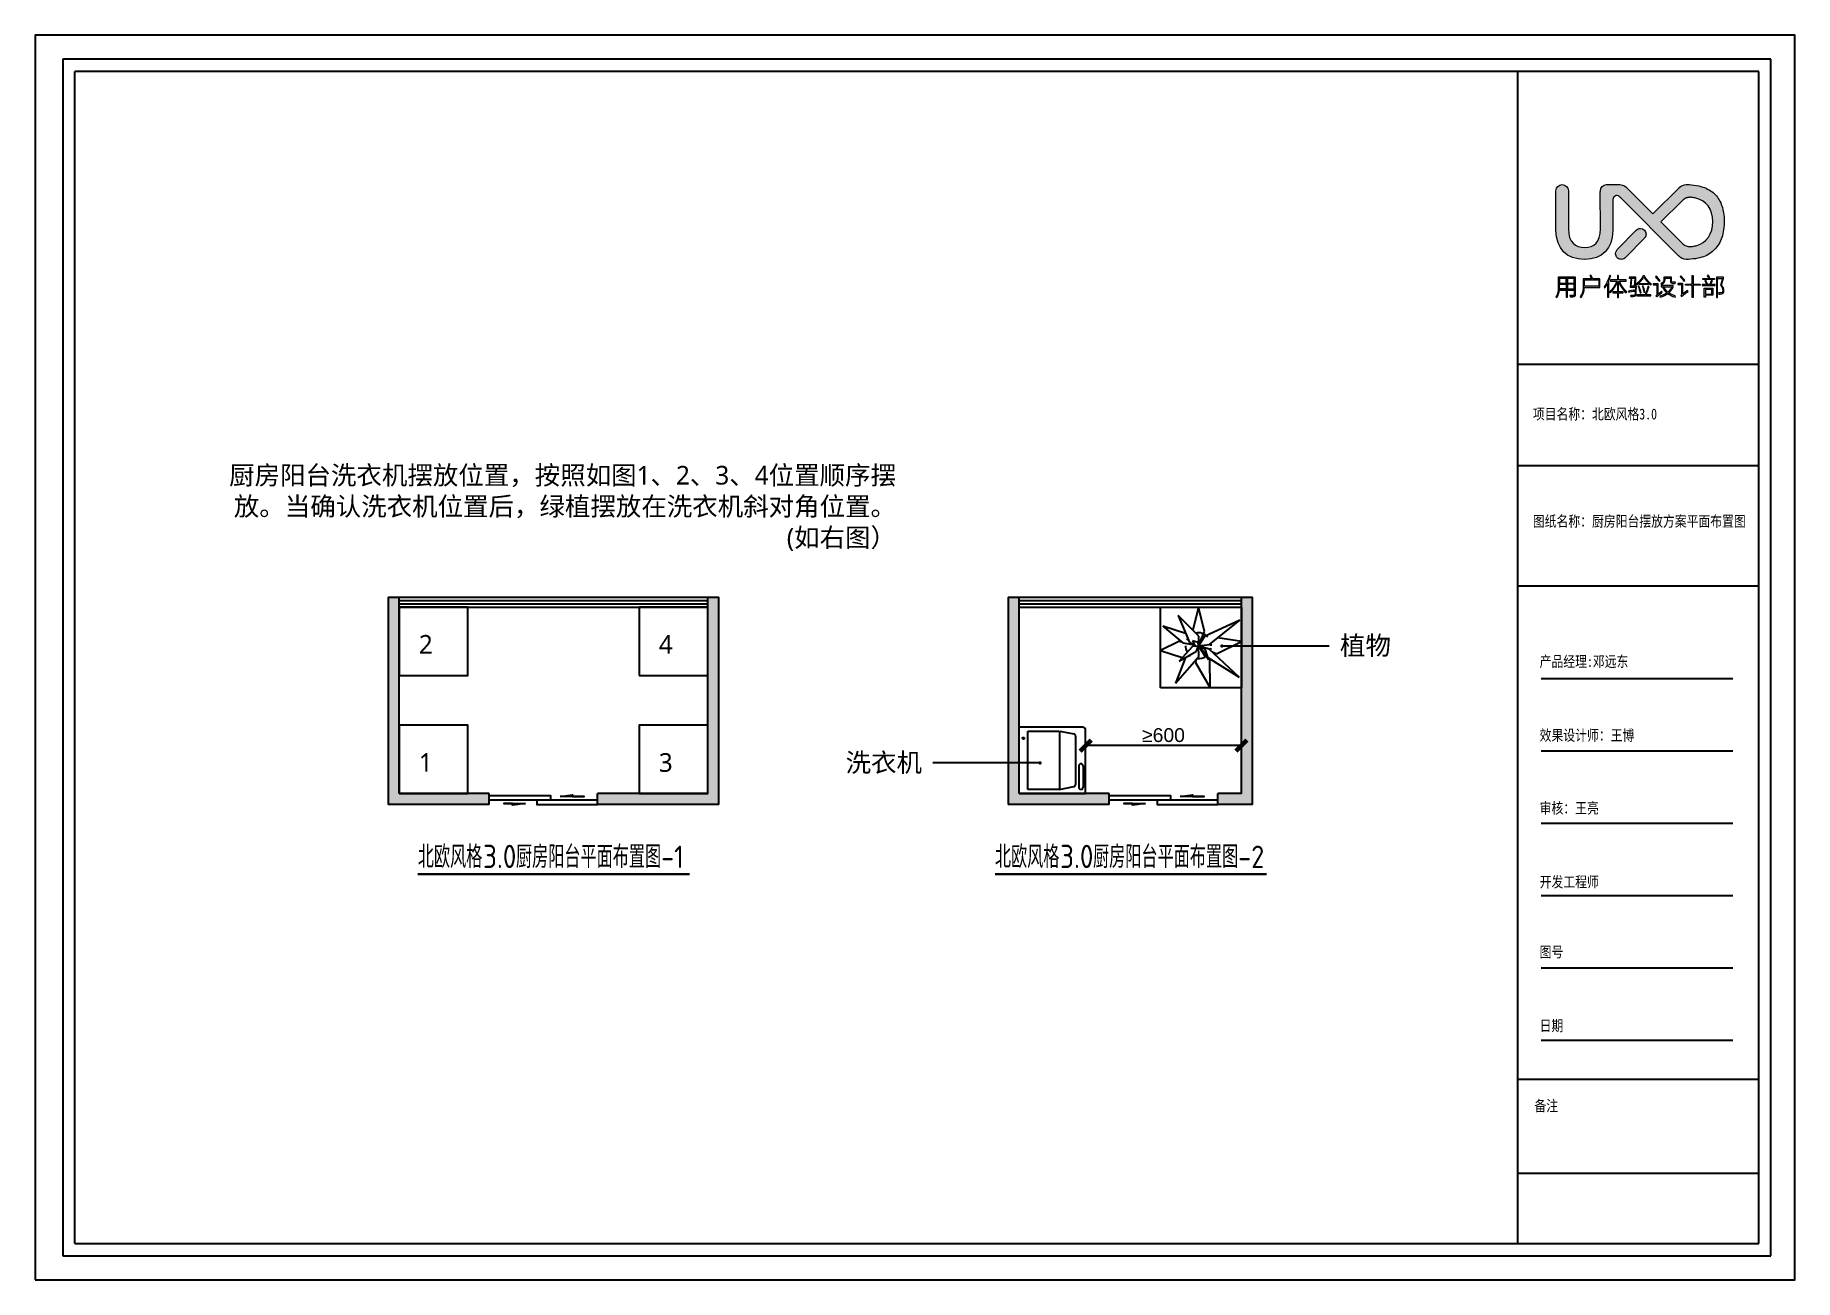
# Model space of a CAD drawing. Extents: x 96704 to 336282, y 34580 to 122302.
# Drawn here: x 192558 to 208465, y 56699 to 67947 of the extents above; entities that cross this region are included whole.
import ezdxf

# ---------------------------------------------------------------- set-up
doc = ezdxf.new("R2010")
doc.units = 0
doc.header["$LTSCALE"] = 1000
doc.header["$MEASUREMENT"] = 0
for name, color, linetype in [('_U+56FE_U+5C42 1', 7, 'Continuous'), ('A-WINDOW-门窗', 153, 'Continuous'), ('DIM_SYMB', 3, 'Continuous'), ('FF-PLANTS', 86, 'Continuous'), ('PM-家具', 146, 'Continuous'), ('PUB_DIM', 3, 'Continuous'), ('PUB_TEXT', 7, 'Continuous'), ('WINDOW', 4, 'Continuous'), ('活动家具', 7, 'Continuous')]:
    doc.layers.add(name, color=color, linetype=linetype)
doc.styles.add('_TCH_DIM', font='SIMPLEX', dxfattribs={"bigfont": 'GBCBIG'})
doc.styles.add('ar', font='arial.ttf')
doc.styles.get("Standard").update_dxf_attribs({"font": 'gbenor.shx', "bigfont": 'gbcbig.shx'})
doc.styles.add('WJ', font='', dxfattribs={"width": 0.8, "height": 135})
doc.styles.get('WJ').set_extended_font_data('FangSong_GB2312')
doc.dimstyles.new('1-50', dxfattribs={"dimscale": 50, "dimtxt": 2.5, "dimasz": 2, "dimexe": 2, "dimexo": 2.5, "dimgap": 0.6, "dimtad": 1, "dimdec": 0, "dimrnd": 0.005, "dimzin": 0, "dimdsep": 46, "dimtxsty": 'ar', "dimblk": 'ARCHTICK', "dimcen": 0.125, "dimclrd": 44, "dimclre": 44, "dimclrt": 50, "dimadec": 0, "dimazin": 0, "dimtfac": 1, "dimtdec": 0, "dimtix": 1, "dimtmove": 1, "dimatfit": 3, "dimldrblk": 'DOT', "dimfxl": 1, "dimtvp": 1, "dimtolj": 1, "dimtzin": 0, "dimarcsym": 0})
doc.dimstyles.new('ISO-25', dxfattribs={"dimtxt": 2.5, "dimasz": 2.5, "dimexe": 1.25, "dimexo": 0.625, "dimtad": 1, "dimtxsty": 'Standard', "dimcen": 2.5, "dimadec": 0, "dimazin": 0, "dimtfac": 1, "dimtmove": 0, "dimatfit": 3, "dimfxl": 1, "dimarcsym": 0})
pattern_1 = [(225, (2426.22, 15455.498), (17.6776695, -17.6776695), []), (230, (2426.22, 15455.5), (-71.726018, 6.275213), [7.5, -82.5]), (175, (2426.22, 15455.5), (13.875133, -75.219213), [6, -66]), (280.4514, (2420.24, 15456.02), (-57.850938, -68.943954), [6.37402, -70.11421]), (226.1842, (2426.22, 15435.5), (-106.724105, 16.5519), [11.25, -123.75]), (276.6356, (2417.33, 15436.88), (-93.46627, -97.411787), [9.56103, -105.1713]), (171.1842, (2426.22, 15435.5), (-93.466195, -97.41186), [9, -99]), (201, (2416.22, 15440.5), (-59.690705, 40.261889), [7.5, -82.5]), (146, (2416.22, 15440.5), (-24.331533, -72.515005), [6, -66]), (251.4514, (2411.246, 15443.85), (-84.022263, -32.25305), [6.37402, -70.11421]), (217.5, (2426.22, 15455.498), (-1.2159855, -33.2893854), [0, -65.2, 0, -67, 0, -66.25]), (187.5, (2426.22, 15455.5), (-26.306954, -39.441171), [0, -38.2, 0, -63.7, 0, -25.25]), (147.5, (2448.52, 15455.498), (-53.3822436, 2.255487), [0, -25, 0, -78, 0, -103.5]), (137.5, (2458.52, 15455.5), (-58.318617, -10.010498), [0, -32.5, 0, -51.8, 0, -73.5])]

msp = doc.modelspace()

# ---------------------------------------------------------------- texts
at = {"attachment_point": 1, "style": 'WJ'}
for s, insert, char_height, width in [('项目名称：北欧风格3.0', (206097.2, 64572.9), 98.005, 1192.258), ('{\\fSimSun|b0|i0|c134|p2;图纸名称：厨房阳台摆放方案平面布置图}', (206097.2, 63603.8), 98.005, 1902.683), ('{\\fSimSun|b0|i0|c134|p2;产品经理:邓远东}', (206158.7, 62336.4), 98.005, 1192.258), ('{\\fSimSun|b0|i0|c134|p2;效果设计师：王博}', (206158.7, 61669.5), 98.005, 1224.865), ('{\\fSimSun|b0|i0|c134|p2;审核：王亮}', (206158.7, 61011.1), 98.005, 586.24), ('{\\fSimSun|b0|i0|c134|p2;开发工程师}', (206158.7, 60344.2), 98.005, 586.24), ('图号', (206158.7, 59711.5), 98, 586.24), ('日期', (206158.7, 59044.6), 98, 586.24), ('{\\fSimSun|b0|i0|c134|p2;备注}', (206111.6, 58320.7), 98.005, 781.314)]:
    msp.add_mtext(s, dxfattribs=dict(at, insert=insert, char_height=char_height, width=width))
at = {"layer": 'DIM_SYMB', "color": 7, "char_height": 168.794, "style": '_TCH_DIM'}
for s, insert, width, attachment_point in [('{\\fMicrosoft YaHei|b0|i0|c134|p34;厨房阳台洗衣机摆放位置，按照如图1、2、3、4位置顺序摆放。当确认洗衣机位置后，绿植摆放在洗衣机斜对角位置。(如右图）}', (200339.6, 64055.1, 0), 6236.083, 3), ('{\\fMicrosoft YaHei|b0|i0|c134|p34;2}', (196151.9, 62526.6, 0), 2249.346, 3), ('{\\fMicrosoft YaHei|b0|i0|c134|p34;4}', (198321.1, 62526.6, 0), 2249.346, 3), ('{\\fMicrosoft YaHei|b0|i0|c134|p34;植物}', (204353.8, 62515.9, 0), 2249.346, 1), ('{\\fMicrosoft YaHei|b0|i0|c134|p34;1}', (196151.9, 61458.8, 0), 2249.346, 3), ('{\\fMicrosoft YaHei|b0|i0|c134|p34;3}', (198321.1, 61458.8, 0), 2249.346, 3), ('{\\fMicrosoft YaHei|b0|i0|c134|p34;洗衣机}', (200574.7, 61458.8, 0), 2249.346, 3)]:
    msp.add_mtext(s, dxfattribs=dict(at, insert=insert, width=width, attachment_point=attachment_point))
at = {"layer": 'PUB_TEXT'}
for s, height, p in [('北欧风格', 202.55, (196016.6, 60420.5)), ('3.0', 210, (196606.4, 60420.5)), ('厨房阳台平面布置图-1', 202.553, (196903.9, 60420.5)), ('北欧风格', 202.55, (201233.7, 60420.5)), ('3.0', 210, (201823.4, 60420.5)), ('厨房阳台平面布置图-2', 202.553, (202120.9, 60420.5))]:
    msp.add_text(s, height=height, dxfattribs=at).set_placement(p)

# ---------------------------------------------------------------- blocks, each defined once
blk = doc.blocks.new('block 3')
at = {"layer": '_U+56FE_U+5C42 1'}
h = blk.add_hatch(color=251, dxfattribs=at)
h.dxf.hatch_style = 2
edge = h.paths.add_edge_path()
edge.add_spline(control_points=[(83, -165.97), (83.54, -165.97), (83.64, -165.85), (83.64, -165.39), (83.64, -165.39), (83.64, -164.17), (83.64, -164.17), (83.64, -164.17), (81.39, -164.17), (81.39, -164.17), (81.39, -164.17), (81.39, -166.43), (81.39, -166.43), (81.39, -166.43), (81.02, -166.43), (81.02, -166.43), (81.02, -166.43), (81.02, -164.17), (81.02, -164.17), (81.02, -164.17), (78.75, -164.17), (78.75, -164.17), (78.69, -165.15), (78.46, -165.75), (77.94, -166.61), (77.94, -166.61), (77.58, -166.43), (77.58, -166.43), (78.29, -165.35), (78.4, -164.82), (78.4, -163.1), (78.4, -163.1), (78.4, -159.99), (78.4, -159.99), (78.4, -159.99), (84.02, -159.99), (84.02, -159.99), (84.02, -159.99), (84.02, -165.51), (84.02, -165.51), (84.02, -166.15), (83.82, -166.34), (83.12, -166.34), (83.12, -166.34), (82.23, -166.34), (82.23, -166.34), (82.23, -166.34), (82.17, -165.97), (82.17, -165.97), (82.17, -165.97), (83, -165.97), (83, -165.97)], knot_values=[0, 0, 0, 0, 1, 1, 1, 2, 2, 2, 3, 3, 3, 4, 4, 4, 5, 5, 5, 6, 6, 6, 7, 7, 7, 8, 8, 8, 9, 9, 9, 10, 10, 10, 11, 11, 11, 12, 12, 12, 13, 13, 13, 14, 14, 14, 15, 15, 15, 16, 16, 16, 17, 17, 17, 17], degree=3, periodic=0)
edge = h.paths.add_edge_path()
edge.add_spline(control_points=[(78.78, -163.81), (78.78, -163.81), (81.02, -163.81), (81.02, -163.81), (81.02, -163.81), (81.02, -162.3), (81.02, -162.3), (81.02, -162.3), (78.78, -162.3), (78.78, -162.3), (78.78, -162.3), (78.78, -163.23), (78.78, -163.23), (78.78, -163.43), (78.78, -163.63), (78.78, -163.81)], knot_values=[0, 0, 0, 0, 1, 1, 1, 2, 2, 2, 3, 3, 3, 4, 4, 4, 5, 5, 5, 5], degree=3, periodic=0)
h.paths.add_polyline_path([(78.78, -161.94), (81.02, -161.94), (81.02, -160.36), (78.78, -160.36)])
h.paths.add_polyline_path([(81.39, -160.36), (81.39, -161.94), (83.64, -161.94), (83.64, -160.36)])
h.paths.add_polyline_path([(81.39, -163.81), (83.64, -163.81), (83.64, -162.3), (81.39, -162.3)])
h = blk.add_hatch(color=251, dxfattribs=at)
h.dxf.hatch_style = 2
edge = h.paths.add_edge_path()
edge.add_spline(control_points=[(89.72, -160.53), (89.72, -160.53), (92, -160.53), (92, -160.53), (92, -160.53), (92, -163.29), (92, -163.29), (92, -163.29), (86.89, -163.29), (86.89, -163.29), (86.83, -164.83), (86.58, -165.54), (85.88, -166.56), (85.88, -166.56), (85.51, -166.36), (85.51, -166.36), (86.33, -165.24), (86.52, -164.54), (86.52, -162.49), (86.52, -162.49), (86.52, -160.53), (86.52, -160.53), (86.52, -160.53), (89.26, -160.53), (89.26, -160.53), (89.26, -160.53), (88.66, -159.41), (88.66, -159.41), (88.66, -159.41), (89.06, -159.28), (89.06, -159.28), (89.06, -159.28), (89.72, -160.53), (89.72, -160.53)], knot_values=[0, 0, 0, 0, 1, 1, 1, 2, 2, 2, 3, 3, 3, 4, 4, 4, 5, 5, 5, 6, 6, 6, 7, 7, 7, 8, 8, 8, 9, 9, 9, 10, 10, 10, 11, 11, 11, 11], degree=3, periodic=0)
edge = h.paths.add_edge_path()
edge.add_spline(control_points=[(86.9, -162.92), (86.9, -162.92), (91.62, -162.92), (91.62, -162.92), (91.62, -162.92), (91.62, -160.88), (91.62, -160.88), (91.62, -160.88), (86.9, -160.88), (86.9, -160.88), (86.9, -160.88), (86.9, -162.41), (86.9, -162.41), (86.9, -162.6), (86.9, -162.76), (86.9, -162.92)], knot_values=[0, 0, 0, 0, 1, 1, 1, 2, 2, 2, 3, 3, 3, 4, 4, 4, 5, 5, 5, 5], degree=3, periodic=0)
h = blk.add_hatch(color=251, dxfattribs=at)
h.dxf.hatch_style = 2
edge = h.paths.add_edge_path()
edge.add_spline(control_points=[(94.47, -162.05), (94.18, -162.6), (93.86, -163.11), (93.52, -163.54), (93.52, -163.54), (93.36, -163.13), (93.36, -163.13), (94.04, -162.23), (94.71, -160.85), (95.12, -159.48), (95.12, -159.48), (95.49, -159.54), (95.49, -159.54), (95.31, -160.15), (95.1, -160.75), (94.84, -161.31), (94.84, -161.31), (94.84, -166.53), (94.84, -166.53), (94.84, -166.53), (94.47, -166.53), (94.47, -166.53), (94.47, -166.53), (94.47, -162.05), (94.47, -162.05)], knot_values=[0, 0, 0, 0, 1, 1, 1, 2, 2, 2, 3, 3, 3, 4, 4, 4, 5, 5, 5, 6, 6, 6, 7, 7, 7, 8, 8, 8, 8], degree=3, periodic=0)
edge = h.paths.add_edge_path()
edge.add_spline(control_points=[(97.71, -165.11), (97.71, -165.11), (96.23, -165.11), (96.23, -165.11), (96.23, -165.11), (96.23, -164.76), (96.23, -164.76), (96.23, -164.76), (97.71, -164.76), (97.71, -164.76), (97.71, -164.76), (97.71, -161.48), (97.71, -161.48), (97.2, -162.84), (96.44, -163.98), (95.27, -165.12), (95.27, -165.12), (95.05, -164.79), (95.05, -164.79), (96.19, -163.73), (96.94, -162.61), (97.47, -161.25), (97.47, -161.25), (95.46, -161.25), (95.46, -161.25), (95.46, -161.25), (95.46, -160.88), (95.46, -160.88), (95.46, -160.88), (97.71, -160.88), (97.71, -160.88), (97.71, -160.88), (97.71, -159.41), (97.71, -159.41), (97.71, -159.41), (98.08, -159.41), (98.08, -159.41), (98.08, -159.41), (98.08, -160.88), (98.08, -160.88), (98.08, -160.88), (100.51, -160.88), (100.51, -160.88), (100.51, -160.88), (100.51, -161.25), (100.51, -161.25), (100.51, -161.25), (98.33, -161.25), (98.33, -161.25), (98.85, -162.61), (99.71, -163.83), (100.79, -164.77), (100.79, -164.77), (100.51, -165.11), (100.51, -165.11), (99.43, -164.11), (98.57, -162.78), (98.08, -161.41), (98.08, -161.41), (98.08, -164.76), (98.08, -164.76), (98.08, -164.76), (99.54, -164.76), (99.54, -164.76), (99.54, -164.76), (99.54, -165.11), (99.54, -165.11), (99.54, -165.11), (98.08, -165.11), (98.08, -165.11), (98.08, -165.11), (98.08, -166.58), (98.08, -166.58), (98.08, -166.58), (97.71, -166.58), (97.71, -166.58), (97.71, -166.58), (97.71, -165.11), (97.71, -165.11)], knot_values=[0, 0, 0, 0, 1, 1, 1, 2, 2, 2, 3, 3, 3, 4, 4, 4, 5, 5, 5, 6, 6, 6, 7, 7, 7, 8, 8, 8, 9, 9, 9, 10, 10, 10, 11, 11, 11, 12, 12, 12, 13, 13, 13, 14, 14, 14, 15, 15, 15, 16, 16, 16, 17, 17, 17, 18, 18, 18, 19, 19, 19, 20, 20, 20, 21, 21, 21, 22, 22, 22, 23, 23, 23, 24, 24, 24, 25, 25, 25, 26, 26, 26, 26], degree=3, periodic=0)
h = blk.add_hatch(color=251, dxfattribs=at)
h.dxf.hatch_style = 2
edge = h.paths.add_edge_path()
edge.add_spline(control_points=[(101.34, -164.82), (101.34, -164.82), (101.32, -164.49), (101.32, -164.49), (101.56, -164.45), (103.02, -164.21), (103.22, -164.17), (103.22, -164.17), (103.23, -164.49), (103.23, -164.49), (103.06, -164.52), (101.57, -164.78), (101.34, -164.82)], knot_values=[0, 0, 0, 0, 1, 1, 1, 2, 2, 2, 3, 3, 3, 4, 4, 4, 4], degree=3, periodic=0)
edge = h.paths.add_edge_path()
edge.add_spline(control_points=[(102.68, -165.94), (103.28, -165.94), (103.43, -165.82), (103.44, -165.31), (103.44, -165.31), (103.53, -163.22), (103.53, -163.22), (103.53, -163.22), (101.85, -163.22), (101.85, -163.22), (101.85, -163.22), (102.03, -160.68), (102.03, -160.68), (102.03, -160.68), (102.35, -160.68), (102.35, -160.68), (102.35, -160.68), (102.19, -162.91), (102.19, -162.91), (102.19, -162.91), (103.18, -162.91), (103.18, -162.91), (103.18, -162.91), (103.37, -160.25), (103.37, -160.25), (103.37, -160.25), (101.5, -160.25), (101.5, -160.25), (101.5, -160.25), (101.5, -159.92), (101.5, -159.92), (101.5, -159.92), (103.7, -159.92), (103.7, -159.92), (103.7, -159.92), (103.51, -162.91), (103.51, -162.91), (103.51, -162.91), (103.86, -162.91), (103.86, -162.91), (103.84, -163.5), (103.8, -164.65), (103.76, -165.42), (103.73, -166.08), (103.52, -166.24), (102.77, -166.24), (102.77, -166.24), (102.01, -166.24), (102.01, -166.24), (102.01, -166.24), (101.96, -165.94), (101.96, -165.94), (101.96, -165.94), (102.68, -165.94), (102.68, -165.94)], knot_values=[0, 0, 0, 0, 1, 1, 1, 2, 2, 2, 3, 3, 3, 4, 4, 4, 5, 5, 5, 6, 6, 6, 7, 7, 7, 8, 8, 8, 9, 9, 9, 10, 10, 10, 11, 11, 11, 12, 12, 12, 13, 13, 13, 14, 14, 14, 15, 15, 15, 16, 16, 16, 17, 17, 17, 18, 18, 18, 18], degree=3, periodic=0)
edge = h.paths.add_edge_path()
edge.add_spline(control_points=[(106.27, -159.92), (105.72, -160.86), (105.01, -161.69), (104.02, -162.43), (104.02, -162.43), (103.8, -162.15), (103.8, -162.15), (104.82, -161.39), (105.56, -160.52), (106.05, -159.54), (106.05, -159.54), (106.49, -159.54), (106.49, -159.54), (106.98, -160.56), (107.73, -161.42), (108.73, -162.15), (108.73, -162.15), (108.51, -162.43), (108.51, -162.43), (107.53, -161.7), (106.82, -160.87), (106.27, -159.92)], knot_values=[0, 0, 0, 0, 1, 1, 1, 2, 2, 2, 3, 3, 3, 4, 4, 4, 5, 5, 5, 6, 6, 6, 7, 7, 7, 7], degree=3, periodic=0)
edge = h.paths.add_edge_path()
edge.add_spline(control_points=[(107.05, -165.73), (107.05, -165.73), (108.51, -165.73), (108.51, -165.73), (108.51, -165.73), (108.51, -166.09), (108.51, -166.09), (108.51, -166.09), (104.02, -166.09), (104.02, -166.09), (104.02, -166.09), (104.02, -165.73), (104.02, -165.73), (104.02, -165.73), (106.71, -165.73), (106.71, -165.73), (107.02, -164.91), (107.43, -163.69), (107.68, -162.86), (107.68, -162.86), (107.99, -162.96), (107.99, -162.96), (107.74, -163.72), (107.34, -164.95), (107.05, -165.73)], knot_values=[0, 0, 0, 0, 1, 1, 1, 2, 2, 2, 3, 3, 3, 4, 4, 4, 5, 5, 5, 6, 6, 6, 7, 7, 7, 8, 8, 8, 8], degree=3, periodic=0)
edge = h.paths.add_edge_path()
edge.add_spline(control_points=[(104.48, -162.95), (104.48, -162.95), (104.77, -162.86), (104.77, -162.86), (104.94, -163.41), (105.26, -164.5), (105.4, -165.08), (105.4, -165.08), (105.1, -165.17), (105.1, -165.17), (104.95, -164.58), (104.64, -163.49), (104.48, -162.95)], knot_values=[0, 0, 0, 0, 1, 1, 1, 2, 2, 2, 3, 3, 3, 4, 4, 4, 4], degree=3, periodic=0)
h.paths.add_polyline_path([(104.77, -162.37), (104.77, -162.02), (107.77, -162.02), (107.77, -162.37)])
edge = h.paths.add_edge_path()
edge.add_spline(control_points=[(105.77, -162.86), (105.77, -162.86), (106.08, -162.78), (106.08, -162.78), (106.24, -163.27), (106.51, -164.28), (106.63, -164.82), (106.63, -164.82), (106.33, -164.9), (106.33, -164.9), (106.2, -164.36), (105.94, -163.37), (105.77, -162.86)], knot_values=[0, 0, 0, 0, 1, 1, 1, 2, 2, 2, 3, 3, 3, 4, 4, 4, 4], degree=3, periodic=0)
h = blk.add_hatch(color=251, dxfattribs=at)
h.dxf.hatch_style = 2
edge = h.paths.add_edge_path()
edge.add_spline(control_points=[(110.49, -166.28), (110.49, -166.28), (110.24, -166), (110.24, -166), (110.54, -165.85), (110.54, -165.7), (110.54, -165.54), (110.54, -165.54), (110.54, -162.45), (110.54, -162.45), (110.54, -162.45), (109.34, -162.45), (109.34, -162.45), (109.34, -162.45), (109.34, -162.09), (109.34, -162.09), (109.34, -162.09), (110.92, -162.09), (110.92, -162.09), (110.92, -162.09), (110.92, -165.47), (110.92, -165.47), (110.92, -165.47), (112.07, -164.56), (112.07, -164.56), (112.07, -164.56), (112.23, -164.9), (112.23, -164.9), (112.05, -165.03), (111.18, -165.72), (110.49, -166.28)], knot_values=[0, 0, 0, 0, 1, 1, 1, 2, 2, 2, 3, 3, 3, 4, 4, 4, 5, 5, 5, 6, 6, 6, 7, 7, 7, 8, 8, 8, 9, 9, 9, 10, 10, 10, 10], degree=3, periodic=0)
edge = h.paths.add_edge_path()
edge.add_spline(control_points=[(110.04, -159.82), (110.04, -159.82), (110.34, -159.58), (110.34, -159.58), (110.65, -159.93), (111.26, -160.64), (111.57, -161.03), (111.57, -161.03), (111.24, -161.29), (111.24, -161.29), (110.95, -160.91), (110.35, -160.18), (110.04, -159.82)], knot_values=[0, 0, 0, 0, 1, 1, 1, 2, 2, 2, 3, 3, 3, 4, 4, 4, 4], degree=3, periodic=0)
edge = h.paths.add_edge_path()
edge.add_spline(control_points=[(115.81, -162.73), (115.81, -162.73), (115.81, -163.07), (115.81, -163.07), (115.53, -163.84), (115.07, -164.5), (114.38, -165.07), (114.95, -165.47), (115.68, -165.81), (116.59, -166.12), (116.59, -166.12), (116.43, -166.49), (116.43, -166.49), (115.48, -166.14), (114.71, -165.75), (114.08, -165.3), (113.45, -165.75), (112.65, -166.15), (111.65, -166.52), (111.65, -166.52), (111.44, -166.17), (111.44, -166.17), (112.4, -165.84), (113.17, -165.47), (113.77, -165.06), (113.14, -164.53), (112.69, -163.93), (112.38, -163.22), (112.38, -163.22), (112.63, -163.07), (112.63, -163.07), (112.63, -163.07), (111.93, -163.07), (111.93, -163.07), (111.93, -163.07), (111.93, -162.73), (111.93, -162.73), (111.93, -162.73), (115.81, -162.73), (115.81, -162.73)], knot_values=[0, 0, 0, 0, 1, 1, 1, 2, 2, 2, 3, 3, 3, 4, 4, 4, 5, 5, 5, 6, 6, 6, 7, 7, 7, 8, 8, 8, 9, 9, 9, 10, 10, 10, 11, 11, 11, 12, 12, 12, 13, 13, 13, 13], degree=3, periodic=0)
edge = h.paths.add_edge_path()
edge.add_spline(control_points=[(115.68, -161.98), (115.16, -162), (114.97, -161.86), (114.97, -161.37), (114.97, -161.37), (114.97, -160.29), (114.97, -160.29), (114.97, -160.29), (113.18, -160.29), (113.18, -160.29), (113.18, -160.29), (113.18, -160.83), (113.18, -160.83), (113.18, -161.4), (112.88, -161.95), (112.09, -162.45), (112.09, -162.45), (111.83, -162.18), (111.83, -162.18), (112.59, -161.69), (112.82, -161.27), (112.82, -160.67), (112.82, -160.67), (112.82, -159.95), (112.82, -159.95), (112.82, -159.95), (115.34, -159.95), (115.34, -159.95), (115.34, -159.95), (115.34, -161.21), (115.34, -161.21), (115.34, -161.56), (115.46, -161.63), (115.84, -161.63), (115.84, -161.63), (116.56, -161.63), (116.56, -161.63), (116.56, -161.63), (116.52, -161.98), (116.52, -161.98), (116.52, -161.98), (115.68, -161.98), (115.68, -161.98)], knot_values=[0, 0, 0, 0, 1, 1, 1, 2, 2, 2, 3, 3, 3, 4, 4, 4, 5, 5, 5, 6, 6, 6, 7, 7, 7, 8, 8, 8, 9, 9, 9, 10, 10, 10, 11, 11, 11, 12, 12, 12, 13, 13, 13, 14, 14, 14, 14], degree=3, periodic=0)
edge = h.paths.add_edge_path()
edge.add_spline(control_points=[(114.07, -164.84), (114.73, -164.33), (115.15, -163.74), (115.4, -163.07), (115.4, -163.07), (112.72, -163.07), (112.72, -163.07), (113.03, -163.77), (113.46, -164.35), (114.07, -164.84)], knot_values=[0, 0, 0, 0, 1, 1, 1, 2, 2, 2, 3, 3, 3, 3], degree=3, periodic=0)
h = blk.add_hatch(color=251, dxfattribs=at)
h.dxf.hatch_style = 2
edge = h.paths.add_edge_path()
edge.add_spline(control_points=[(118.53, -166.25), (118.53, -166.25), (118.29, -165.98), (118.29, -165.98), (118.6, -165.82), (118.6, -165.68), (118.6, -165.51), (118.6, -165.51), (118.6, -162.4), (118.6, -162.4), (118.6, -162.4), (117.32, -162.4), (117.32, -162.4), (117.32, -162.4), (117.32, -162.02), (117.32, -162.02), (117.32, -162.02), (118.98, -162.02), (118.98, -162.02), (118.98, -162.02), (118.98, -165.45), (118.98, -165.45), (118.98, -165.45), (120.54, -164.27), (120.54, -164.27), (120.54, -164.27), (120.67, -164.64), (120.67, -164.64), (120.42, -164.82), (119.3, -165.62), (118.53, -166.25)], knot_values=[0, 0, 0, 0, 1, 1, 1, 2, 2, 2, 3, 3, 3, 4, 4, 4, 5, 5, 5, 6, 6, 6, 7, 7, 7, 8, 8, 8, 9, 9, 9, 10, 10, 10, 10], degree=3, periodic=0)
edge = h.paths.add_edge_path()
edge.add_spline(control_points=[(118.07, -159.74), (118.07, -159.74), (118.37, -159.51), (118.37, -159.51), (118.7, -159.89), (119.34, -160.69), (119.64, -161.07), (119.64, -161.07), (119.32, -161.31), (119.32, -161.31), (119.03, -160.95), (118.4, -160.13), (118.07, -159.74)], knot_values=[0, 0, 0, 0, 1, 1, 1, 2, 2, 2, 3, 3, 3, 4, 4, 4, 4], degree=3, periodic=0)
h.paths.add_polyline_path([(122.02, -162.59), (119.84, -162.59), (119.84, -162.21), (122.02, -162.21), (122.02, -159.41), (122.4, -159.41), (122.4, -162.21), (124.6, -162.21), (124.6, -162.59), (122.4, -162.59), (122.4, -166.56), (122.02, -166.56)])
h = blk.add_hatch(color=251, dxfattribs=at)
h.dxf.hatch_style = 2
edge = h.paths.add_edge_path()
edge.add_spline(control_points=[(128.06, -162.32), (128.06, -162.32), (129.46, -162.32), (129.46, -162.32), (129.46, -162.32), (129.46, -162.68), (129.46, -162.68), (129.46, -162.68), (125.29, -162.68), (125.29, -162.68), (125.29, -162.68), (125.29, -162.32), (125.29, -162.32), (125.29, -162.32), (127.68, -162.32), (127.68, -162.32), (127.91, -161.9), (128.15, -161.39), (128.32, -160.98), (128.32, -160.98), (128.64, -161.09), (128.64, -161.09), (128.48, -161.48), (128.27, -161.92), (128.06, -162.32)], knot_values=[0, 0, 0, 0, 1, 1, 1, 2, 2, 2, 3, 3, 3, 4, 4, 4, 5, 5, 5, 6, 6, 6, 7, 7, 7, 8, 8, 8, 8], degree=3, periodic=0)
h.paths.add_polyline_path([(125.52, -160.75), (125.52, -160.41), (129.25, -160.41), (129.25, -160.75)])
h.paths.add_polyline_path([(125.97, -163.6), (128.8, -163.6), (128.8, -165.84), (126.32, -165.84), (126.32, -166.43), (125.97, -166.43)])
edge = h.paths.add_edge_path()
edge.add_spline(control_points=[(126.13, -161.12), (126.13, -161.12), (126.44, -160.98), (126.44, -160.98), (126.63, -161.31), (126.8, -161.66), (126.98, -162.04), (126.98, -162.04), (126.65, -162.17), (126.65, -162.17), (126.49, -161.8), (126.33, -161.46), (126.13, -161.12)], knot_values=[0, 0, 0, 0, 1, 1, 1, 2, 2, 2, 3, 3, 3, 4, 4, 4, 4], degree=3, periodic=0)
h.paths.add_polyline_path([(126.32, -165.49), (128.44, -165.49), (128.44, -163.94), (126.32, -163.94)])
edge = h.paths.add_edge_path()
edge.add_spline(control_points=[(126.92, -159.48), (126.92, -159.48), (127.27, -159.32), (127.27, -159.32), (127.46, -159.63), (127.62, -159.9), (127.78, -160.24), (127.78, -160.24), (127.42, -160.4), (127.42, -160.4), (127.28, -160.08), (127.12, -159.8), (126.92, -159.48)], knot_values=[0, 0, 0, 0, 1, 1, 1, 2, 2, 2, 3, 3, 3, 4, 4, 4, 4], degree=3, periodic=0)
edge = h.paths.add_edge_path()
edge.add_spline(control_points=[(129.91, -160.01), (129.91, -160.01), (132.25, -160.01), (132.25, -160.01), (132.25, -160.01), (132.25, -160.37), (132.25, -160.37), (132.25, -160.37), (131.58, -162.5), (131.58, -162.5), (132.15, -163.22), (132.36, -163.71), (132.36, -164.3), (132.36, -165.13), (132.03, -165.46), (131.17, -165.46), (131.17, -165.46), (130.71, -165.46), (130.71, -165.46), (130.71, -165.46), (130.63, -165.11), (130.63, -165.11), (130.63, -165.11), (131.06, -165.11), (131.06, -165.11), (131.74, -165.11), (131.99, -164.88), (131.99, -164.25), (131.99, -163.73), (131.77, -163.23), (131.21, -162.57), (131.21, -162.57), (131.86, -160.37), (131.86, -160.37), (131.86, -160.37), (130.28, -160.37), (130.28, -160.37), (130.28, -160.37), (130.28, -166.59), (130.28, -166.59), (130.28, -166.59), (129.91, -166.59), (129.91, -166.59), (129.91, -166.59), (129.91, -160.01), (129.91, -160.01)], knot_values=[0, 0, 0, 0, 1, 1, 1, 2, 2, 2, 3, 3, 3, 4, 4, 4, 5, 5, 5, 6, 6, 6, 7, 7, 7, 8, 8, 8, 9, 9, 9, 10, 10, 10, 11, 11, 11, 12, 12, 12, 13, 13, 13, 14, 14, 14, 15, 15, 15, 15], degree=3, periodic=0)
at = {"layer": '_U+56FE_U+5C42 1', "lineweight": 0}
for points in [[(78.78, -161.94), (81.02, -161.94), (81.02, -160.36), (78.78, -160.36), (78.78, -161.94)], [(81.39, -160.36), (81.39, -161.94), (83.64, -161.94), (83.64, -160.36), (81.39, -160.36)], [(122.02, -162.59), (119.84, -162.59), (119.84, -162.21), (122.02, -162.21), (122.02, -159.41), (122.4, -159.41), (122.4, -162.21), (124.6, -162.21), (124.6, -162.59), (122.4, -162.59), (122.4, -166.56), (122.02, -166.56), (122.02, -162.59)], [(125.52, -160.75), (125.52, -160.41), (129.25, -160.41), (129.25, -160.75), (125.52, -160.75)], [(81.39, -163.81), (83.64, -163.81), (83.64, -162.3), (81.39, -162.3), (81.39, -163.81)], [(104.77, -162.37), (104.77, -162.02), (107.77, -162.02), (107.77, -162.37), (104.77, -162.37)], [(125.97, -163.6), (128.8, -163.6), (128.8, -165.84), (126.32, -165.84), (126.32, -166.43), (125.97, -166.43), (125.97, -163.6)], [(126.32, -165.49), (128.44, -165.49), (128.44, -163.94), (126.32, -163.94), (126.32, -165.49)]]:
    blk.add_lwpolyline(points, dxfattribs=at)
for points, knots in [([(83, -165.97), (83.54, -165.97), (83.64, -165.85), (83.64, -165.39), (83.64, -165.39), (83.64, -164.17), (83.64, -164.17), (83.64, -164.17), (81.39, -164.17), (81.39, -164.17), (81.39, -164.17), (81.39, -166.43), (81.39, -166.43), (81.39, -166.43), (81.02, -166.43), (81.02, -166.43), (81.02, -166.43), (81.02, -164.17), (81.02, -164.17), (81.02, -164.17), (78.75, -164.17), (78.75, -164.17), (78.69, -165.15), (78.46, -165.75), (77.94, -166.61), (77.94, -166.61), (77.58, -166.43), (77.58, -166.43), (78.29, -165.35), (78.4, -164.82), (78.4, -163.1), (78.4, -163.1), (78.4, -159.99), (78.4, -159.99), (78.4, -159.99), (84.02, -159.99), (84.02, -159.99), (84.02, -159.99), (84.02, -165.51), (84.02, -165.51), (84.02, -166.15), (83.82, -166.34), (83.12, -166.34), (83.12, -166.34), (82.23, -166.34), (82.23, -166.34), (82.23, -166.34), (82.17, -165.97), (82.17, -165.97), (82.17, -165.97), (83, -165.97), (83, -165.97)], [0, 0, 0, 0, 1, 1, 1, 2, 2, 2, 3, 3, 3, 4, 4, 4, 5, 5, 5, 6, 6, 6, 7, 7, 7, 8, 8, 8, 9, 9, 9, 10, 10, 10, 11, 11, 11, 12, 12, 12, 13, 13, 13, 14, 14, 14, 15, 15, 15, 16, 16, 16, 17, 17, 17, 17]), ([(89.72, -160.53), (89.72, -160.53), (92, -160.53), (92, -160.53), (92, -160.53), (92, -163.29), (92, -163.29), (92, -163.29), (86.89, -163.29), (86.89, -163.29), (86.83, -164.83), (86.58, -165.54), (85.88, -166.56), (85.88, -166.56), (85.51, -166.36), (85.51, -166.36), (86.33, -165.24), (86.52, -164.54), (86.52, -162.49), (86.52, -162.49), (86.52, -160.53), (86.52, -160.53), (86.52, -160.53), (89.26, -160.53), (89.26, -160.53), (89.26, -160.53), (88.66, -159.41), (88.66, -159.41), (88.66, -159.41), (89.06, -159.28), (89.06, -159.28), (89.06, -159.28), (89.72, -160.53), (89.72, -160.53)], [0, 0, 0, 0, 1, 1, 1, 2, 2, 2, 3, 3, 3, 4, 4, 4, 5, 5, 5, 6, 6, 6, 7, 7, 7, 8, 8, 8, 9, 9, 9, 10, 10, 10, 11, 11, 11, 11]), ([(94.47, -162.05), (94.18, -162.6), (93.86, -163.11), (93.52, -163.54), (93.52, -163.54), (93.36, -163.13), (93.36, -163.13), (94.04, -162.23), (94.71, -160.85), (95.12, -159.48), (95.12, -159.48), (95.49, -159.54), (95.49, -159.54), (95.31, -160.15), (95.1, -160.75), (94.84, -161.31), (94.84, -161.31), (94.84, -166.53), (94.84, -166.53), (94.84, -166.53), (94.47, -166.53), (94.47, -166.53), (94.47, -166.53), (94.47, -162.05), (94.47, -162.05)], [0, 0, 0, 0, 1, 1, 1, 2, 2, 2, 3, 3, 3, 4, 4, 4, 5, 5, 5, 6, 6, 6, 7, 7, 7, 8, 8, 8, 8]), ([(97.71, -165.11), (97.71, -165.11), (96.23, -165.11), (96.23, -165.11), (96.23, -165.11), (96.23, -164.76), (96.23, -164.76), (96.23, -164.76), (97.71, -164.76), (97.71, -164.76), (97.71, -164.76), (97.71, -161.48), (97.71, -161.48), (97.2, -162.84), (96.44, -163.98), (95.27, -165.12), (95.27, -165.12), (95.05, -164.79), (95.05, -164.79), (96.19, -163.73), (96.94, -162.61), (97.47, -161.25), (97.47, -161.25), (95.46, -161.25), (95.46, -161.25), (95.46, -161.25), (95.46, -160.88), (95.46, -160.88), (95.46, -160.88), (97.71, -160.88), (97.71, -160.88), (97.71, -160.88), (97.71, -159.41), (97.71, -159.41), (97.71, -159.41), (98.08, -159.41), (98.08, -159.41), (98.08, -159.41), (98.08, -160.88), (98.08, -160.88), (98.08, -160.88), (100.51, -160.88), (100.51, -160.88), (100.51, -160.88), (100.51, -161.25), (100.51, -161.25), (100.51, -161.25), (98.33, -161.25), (98.33, -161.25), (98.85, -162.61), (99.71, -163.83), (100.79, -164.77), (100.79, -164.77), (100.51, -165.11), (100.51, -165.11), (99.43, -164.11), (98.57, -162.78), (98.08, -161.41), (98.08, -161.41), (98.08, -164.76), (98.08, -164.76), (98.08, -164.76), (99.54, -164.76), (99.54, -164.76), (99.54, -164.76), (99.54, -165.11), (99.54, -165.11), (99.54, -165.11), (98.08, -165.11), (98.08, -165.11), (98.08, -165.11), (98.08, -166.58), (98.08, -166.58), (98.08, -166.58), (97.71, -166.58), (97.71, -166.58), (97.71, -166.58), (97.71, -165.11), (97.71, -165.11)], [0, 0, 0, 0, 1, 1, 1, 2, 2, 2, 3, 3, 3, 4, 4, 4, 5, 5, 5, 6, 6, 6, 7, 7, 7, 8, 8, 8, 9, 9, 9, 10, 10, 10, 11, 11, 11, 12, 12, 12, 13, 13, 13, 14, 14, 14, 15, 15, 15, 16, 16, 16, 17, 17, 17, 18, 18, 18, 19, 19, 19, 20, 20, 20, 21, 21, 21, 22, 22, 22, 23, 23, 23, 24, 24, 24, 25, 25, 25, 26, 26, 26, 26]), ([(102.68, -165.94), (103.28, -165.94), (103.43, -165.82), (103.44, -165.31), (103.44, -165.31), (103.53, -163.22), (103.53, -163.22), (103.53, -163.22), (101.85, -163.22), (101.85, -163.22), (101.85, -163.22), (102.03, -160.68), (102.03, -160.68), (102.03, -160.68), (102.35, -160.68), (102.35, -160.68), (102.35, -160.68), (102.19, -162.91), (102.19, -162.91), (102.19, -162.91), (103.18, -162.91), (103.18, -162.91), (103.18, -162.91), (103.37, -160.25), (103.37, -160.25), (103.37, -160.25), (101.5, -160.25), (101.5, -160.25), (101.5, -160.25), (101.5, -159.92), (101.5, -159.92), (101.5, -159.92), (103.7, -159.92), (103.7, -159.92), (103.7, -159.92), (103.51, -162.91), (103.51, -162.91), (103.51, -162.91), (103.86, -162.91), (103.86, -162.91), (103.84, -163.5), (103.8, -164.65), (103.76, -165.42), (103.73, -166.08), (103.52, -166.24), (102.77, -166.24), (102.77, -166.24), (102.01, -166.24), (102.01, -166.24), (102.01, -166.24), (101.96, -165.94), (101.96, -165.94), (101.96, -165.94), (102.68, -165.94), (102.68, -165.94)], [0, 0, 0, 0, 1, 1, 1, 2, 2, 2, 3, 3, 3, 4, 4, 4, 5, 5, 5, 6, 6, 6, 7, 7, 7, 8, 8, 8, 9, 9, 9, 10, 10, 10, 11, 11, 11, 12, 12, 12, 13, 13, 13, 14, 14, 14, 15, 15, 15, 16, 16, 16, 17, 17, 17, 18, 18, 18, 18]), ([(106.27, -159.92), (105.72, -160.86), (105.01, -161.69), (104.02, -162.43), (104.02, -162.43), (103.8, -162.15), (103.8, -162.15), (104.82, -161.39), (105.56, -160.52), (106.05, -159.54), (106.05, -159.54), (106.49, -159.54), (106.49, -159.54), (106.98, -160.56), (107.73, -161.42), (108.73, -162.15), (108.73, -162.15), (108.51, -162.43), (108.51, -162.43), (107.53, -161.7), (106.82, -160.87), (106.27, -159.92)], [0, 0, 0, 0, 1, 1, 1, 2, 2, 2, 3, 3, 3, 4, 4, 4, 5, 5, 5, 6, 6, 6, 7, 7, 7, 7]), ([(110.04, -159.82), (110.04, -159.82), (110.34, -159.58), (110.34, -159.58), (110.65, -159.93), (111.26, -160.64), (111.57, -161.03), (111.57, -161.03), (111.24, -161.29), (111.24, -161.29), (110.95, -160.91), (110.35, -160.18), (110.04, -159.82)], [0, 0, 0, 0, 1, 1, 1, 2, 2, 2, 3, 3, 3, 4, 4, 4, 4]), ([(115.68, -161.98), (115.16, -162), (114.97, -161.86), (114.97, -161.37), (114.97, -161.37), (114.97, -160.29), (114.97, -160.29), (114.97, -160.29), (113.18, -160.29), (113.18, -160.29), (113.18, -160.29), (113.18, -160.83), (113.18, -160.83), (113.18, -161.4), (112.88, -161.95), (112.09, -162.45), (112.09, -162.45), (111.83, -162.18), (111.83, -162.18), (112.59, -161.69), (112.82, -161.27), (112.82, -160.67), (112.82, -160.67), (112.82, -159.95), (112.82, -159.95), (112.82, -159.95), (115.34, -159.95), (115.34, -159.95), (115.34, -159.95), (115.34, -161.21), (115.34, -161.21), (115.34, -161.56), (115.46, -161.63), (115.84, -161.63), (115.84, -161.63), (116.56, -161.63), (116.56, -161.63), (116.56, -161.63), (116.52, -161.98), (116.52, -161.98), (116.52, -161.98), (115.68, -161.98), (115.68, -161.98)], [0, 0, 0, 0, 1, 1, 1, 2, 2, 2, 3, 3, 3, 4, 4, 4, 5, 5, 5, 6, 6, 6, 7, 7, 7, 8, 8, 8, 9, 9, 9, 10, 10, 10, 11, 11, 11, 12, 12, 12, 13, 13, 13, 14, 14, 14, 14]), ([(118.07, -159.74), (118.07, -159.74), (118.37, -159.51), (118.37, -159.51), (118.7, -159.89), (119.34, -160.69), (119.64, -161.07), (119.64, -161.07), (119.32, -161.31), (119.32, -161.31), (119.03, -160.95), (118.4, -160.13), (118.07, -159.74)], [0, 0, 0, 0, 1, 1, 1, 2, 2, 2, 3, 3, 3, 4, 4, 4, 4]), ([(126.92, -159.48), (126.92, -159.48), (127.27, -159.32), (127.27, -159.32), (127.46, -159.63), (127.62, -159.9), (127.78, -160.24), (127.78, -160.24), (127.42, -160.4), (127.42, -160.4), (127.28, -160.08), (127.12, -159.8), (126.92, -159.48)], [0, 0, 0, 0, 1, 1, 1, 2, 2, 2, 3, 3, 3, 4, 4, 4, 4]), ([(129.91, -160.01), (129.91, -160.01), (132.25, -160.01), (132.25, -160.01), (132.25, -160.01), (132.25, -160.37), (132.25, -160.37), (132.25, -160.37), (131.58, -162.5), (131.58, -162.5), (132.15, -163.22), (132.36, -163.71), (132.36, -164.3), (132.36, -165.13), (132.03, -165.46), (131.17, -165.46), (131.17, -165.46), (130.71, -165.46), (130.71, -165.46), (130.71, -165.46), (130.63, -165.11), (130.63, -165.11), (130.63, -165.11), (131.06, -165.11), (131.06, -165.11), (131.74, -165.11), (131.99, -164.88), (131.99, -164.25), (131.99, -163.73), (131.77, -163.23), (131.21, -162.57), (131.21, -162.57), (131.86, -160.37), (131.86, -160.37), (131.86, -160.37), (130.28, -160.37), (130.28, -160.37), (130.28, -160.37), (130.28, -166.59), (130.28, -166.59), (130.28, -166.59), (129.91, -166.59), (129.91, -166.59), (129.91, -166.59), (129.91, -160.01), (129.91, -160.01)], [0, 0, 0, 0, 1, 1, 1, 2, 2, 2, 3, 3, 3, 4, 4, 4, 5, 5, 5, 6, 6, 6, 7, 7, 7, 8, 8, 8, 9, 9, 9, 10, 10, 10, 11, 11, 11, 12, 12, 12, 13, 13, 13, 14, 14, 14, 15, 15, 15, 15]), ([(78.78, -163.81), (78.78, -163.81), (81.02, -163.81), (81.02, -163.81), (81.02, -163.81), (81.02, -162.3), (81.02, -162.3), (81.02, -162.3), (78.78, -162.3), (78.78, -162.3), (78.78, -162.3), (78.78, -163.23), (78.78, -163.23), (78.78, -163.43), (78.78, -163.63), (78.78, -163.81)], [0, 0, 0, 0, 1, 1, 1, 2, 2, 2, 3, 3, 3, 4, 4, 4, 5, 5, 5, 5]), ([(86.9, -162.92), (86.9, -162.92), (91.62, -162.92), (91.62, -162.92), (91.62, -162.92), (91.62, -160.88), (91.62, -160.88), (91.62, -160.88), (86.9, -160.88), (86.9, -160.88), (86.9, -160.88), (86.9, -162.41), (86.9, -162.41), (86.9, -162.6), (86.9, -162.76), (86.9, -162.92)], [0, 0, 0, 0, 1, 1, 1, 2, 2, 2, 3, 3, 3, 4, 4, 4, 5, 5, 5, 5]), ([(101.34, -164.82), (101.34, -164.82), (101.32, -164.49), (101.32, -164.49), (101.56, -164.45), (103.02, -164.21), (103.22, -164.17), (103.22, -164.17), (103.23, -164.49), (103.23, -164.49), (103.06, -164.52), (101.57, -164.78), (101.34, -164.82)], [0, 0, 0, 0, 1, 1, 1, 2, 2, 2, 3, 3, 3, 4, 4, 4, 4]), ([(107.05, -165.73), (107.05, -165.73), (108.51, -165.73), (108.51, -165.73), (108.51, -165.73), (108.51, -166.09), (108.51, -166.09), (108.51, -166.09), (104.02, -166.09), (104.02, -166.09), (104.02, -166.09), (104.02, -165.73), (104.02, -165.73), (104.02, -165.73), (106.71, -165.73), (106.71, -165.73), (107.02, -164.91), (107.43, -163.69), (107.68, -162.86), (107.68, -162.86), (107.99, -162.96), (107.99, -162.96), (107.74, -163.72), (107.34, -164.95), (107.05, -165.73)], [0, 0, 0, 0, 1, 1, 1, 2, 2, 2, 3, 3, 3, 4, 4, 4, 5, 5, 5, 6, 6, 6, 7, 7, 7, 8, 8, 8, 8]), ([(104.48, -162.95), (104.48, -162.95), (104.77, -162.86), (104.77, -162.86), (104.94, -163.41), (105.26, -164.5), (105.4, -165.08), (105.4, -165.08), (105.1, -165.17), (105.1, -165.17), (104.95, -164.58), (104.64, -163.49), (104.48, -162.95)], [0, 0, 0, 0, 1, 1, 1, 2, 2, 2, 3, 3, 3, 4, 4, 4, 4]), ([(105.77, -162.86), (105.77, -162.86), (106.08, -162.78), (106.08, -162.78), (106.24, -163.27), (106.51, -164.28), (106.63, -164.82), (106.63, -164.82), (106.33, -164.9), (106.33, -164.9), (106.2, -164.36), (105.94, -163.37), (105.77, -162.86)], [0, 0, 0, 0, 1, 1, 1, 2, 2, 2, 3, 3, 3, 4, 4, 4, 4]), ([(110.49, -166.28), (110.49, -166.28), (110.24, -166), (110.24, -166), (110.54, -165.85), (110.54, -165.7), (110.54, -165.54), (110.54, -165.54), (110.54, -162.45), (110.54, -162.45), (110.54, -162.45), (109.34, -162.45), (109.34, -162.45), (109.34, -162.45), (109.34, -162.09), (109.34, -162.09), (109.34, -162.09), (110.92, -162.09), (110.92, -162.09), (110.92, -162.09), (110.92, -165.47), (110.92, -165.47), (110.92, -165.47), (112.07, -164.56), (112.07, -164.56), (112.07, -164.56), (112.23, -164.9), (112.23, -164.9), (112.05, -165.03), (111.18, -165.72), (110.49, -166.28)], [0, 0, 0, 0, 1, 1, 1, 2, 2, 2, 3, 3, 3, 4, 4, 4, 5, 5, 5, 6, 6, 6, 7, 7, 7, 8, 8, 8, 9, 9, 9, 10, 10, 10, 10]), ([(115.81, -162.73), (115.81, -162.73), (115.81, -163.07), (115.81, -163.07), (115.53, -163.84), (115.07, -164.5), (114.38, -165.07), (114.95, -165.47), (115.68, -165.81), (116.59, -166.12), (116.59, -166.12), (116.43, -166.49), (116.43, -166.49), (115.48, -166.14), (114.71, -165.75), (114.08, -165.3), (113.45, -165.75), (112.65, -166.15), (111.65, -166.52), (111.65, -166.52), (111.44, -166.17), (111.44, -166.17), (112.4, -165.84), (113.17, -165.47), (113.77, -165.06), (113.14, -164.53), (112.69, -163.93), (112.38, -163.22), (112.38, -163.22), (112.63, -163.07), (112.63, -163.07), (112.63, -163.07), (111.93, -163.07), (111.93, -163.07), (111.93, -163.07), (111.93, -162.73), (111.93, -162.73), (111.93, -162.73), (115.81, -162.73), (115.81, -162.73)], [0, 0, 0, 0, 1, 1, 1, 2, 2, 2, 3, 3, 3, 4, 4, 4, 5, 5, 5, 6, 6, 6, 7, 7, 7, 8, 8, 8, 9, 9, 9, 10, 10, 10, 11, 11, 11, 12, 12, 12, 13, 13, 13, 13]), ([(114.07, -164.84), (114.73, -164.33), (115.15, -163.74), (115.4, -163.07), (115.4, -163.07), (112.72, -163.07), (112.72, -163.07), (113.03, -163.77), (113.46, -164.35), (114.07, -164.84)], [0, 0, 0, 0, 1, 1, 1, 2, 2, 2, 3, 3, 3, 3]), ([(118.53, -166.25), (118.53, -166.25), (118.29, -165.98), (118.29, -165.98), (118.6, -165.82), (118.6, -165.68), (118.6, -165.51), (118.6, -165.51), (118.6, -162.4), (118.6, -162.4), (118.6, -162.4), (117.32, -162.4), (117.32, -162.4), (117.32, -162.4), (117.32, -162.02), (117.32, -162.02), (117.32, -162.02), (118.98, -162.02), (118.98, -162.02), (118.98, -162.02), (118.98, -165.45), (118.98, -165.45), (118.98, -165.45), (120.54, -164.27), (120.54, -164.27), (120.54, -164.27), (120.67, -164.64), (120.67, -164.64), (120.42, -164.82), (119.3, -165.62), (118.53, -166.25)], [0, 0, 0, 0, 1, 1, 1, 2, 2, 2, 3, 3, 3, 4, 4, 4, 5, 5, 5, 6, 6, 6, 7, 7, 7, 8, 8, 8, 9, 9, 9, 10, 10, 10, 10]), ([(128.06, -162.32), (128.06, -162.32), (129.46, -162.32), (129.46, -162.32), (129.46, -162.32), (129.46, -162.68), (129.46, -162.68), (129.46, -162.68), (125.29, -162.68), (125.29, -162.68), (125.29, -162.68), (125.29, -162.32), (125.29, -162.32), (125.29, -162.32), (127.68, -162.32), (127.68, -162.32), (127.91, -161.9), (128.15, -161.39), (128.32, -160.98), (128.32, -160.98), (128.64, -161.09), (128.64, -161.09), (128.48, -161.48), (128.27, -161.92), (128.06, -162.32)], [0, 0, 0, 0, 1, 1, 1, 2, 2, 2, 3, 3, 3, 4, 4, 4, 5, 5, 5, 6, 6, 6, 7, 7, 7, 8, 8, 8, 8]), ([(126.13, -161.12), (126.13, -161.12), (126.44, -160.98), (126.44, -160.98), (126.63, -161.31), (126.8, -161.66), (126.98, -162.04), (126.98, -162.04), (126.65, -162.17), (126.65, -162.17), (126.49, -161.8), (126.33, -161.46), (126.13, -161.12)], [0, 0, 0, 0, 1, 1, 1, 2, 2, 2, 3, 3, 3, 4, 4, 4, 4])]:
    blk.add_open_spline(points, degree=3, knots=knots, dxfattribs=at)
blk = doc.blocks.new('5465473657687')
at = {"linetype": 'Continuous'}
for p, q in [((-145873, -64016), (-145873, -63286)), ((-145873, -63286), (-145143, -63286)), ((-145143, -63286), (-145143, -64016)), ((-145143, -64016), (-145873, -64016))]:
    blk.add_line(p, q, dxfattribs=at)
at = {"layer": 'FF-PLANTS'}
for p, q in [((-145532, -63286), (-145583, -63494)), ((-145477, -63505), (-145532, -63286)), ((-145852, -63457), (-145673, -63609)), ((-145648, -63523), (-145852, -63457)), ((-145716, -63363), (-145612, -63607)), ((-145528, -63549), (-145716, -63363)), ((-145157, -63403), (-145477, -63550)), ((-145430, -63625), (-145157, -63403)), ((-145708, -63596), (-145873, -63679)), ((-145682, -63602), (-145708, -63596)), ((-145673, -63609), (-145568, -63628)), ((-145612, -63607), (-145571, -63621)), ((-145585, -63592), (-145562, -63640)), ((-145533, -63605), (-145585, -63592)), ((-145532, -63635), (-145533, -63605)), ((-145532, -63635), (-145477, -63505)), ((-145532, -63635), (-145528, -63549)), ((-145477, -63550), (-145532, -63635)), ((-145532, -63635), (-145430, -63625)), ((-145367, -63707), (-145143, -63597)), ((-145143, -63597), (-145355, -63564)), ((-145873, -63679), (-145678, -63740)), ((-145738, -63972), (-145528, -63733)), ((-145649, -63742), (-145738, -63972)), ((-145585, -63642), (-145705, -63775)), ((-145705, -63775), (-145550, -63685)), ((-145563, -63639), (-145585, -63642)), ((-145562, -63640), (-145532, -63635)), ((-145555, -63764), (-145559, -63786)), ((-145559, -63786), (-145426, -64016)), ((-145550, -63685), (-145532, -63635)), ((-145528, -63733), (-145532, -63635)), ((-145435, -63666), (-145532, -63635)), ((-145532, -63635), (-145476, -63722)), ((-145469, -63672), (-145532, -63635)), ((-145532, -63635), (-145492, -63682)), ((-145492, -63682), (-145440, -63759)), ((-145476, -63722), (-145457, -63734)), ((-145440, -63759), (-145469, -63672)), ((-145446, -63740), (-145162, -63919)), ((-145162, -63919), (-145435, -63666)), ((-145426, -64016), (-145427, -63752)), ((-145411, -63688), (-145367, -63707))]:
    blk.add_line(p, q, dxfattribs=at)
for start, end in [(145.6051, 155.1511), (42.6311, 102.2758), (0, 10.9786), (180, 205.6973), (227.0428, 231.9307), (264.3374, 307.1805), (338.7019, 349.807)]:
    blk.add_arc((-145532, -63635), 117, start, end, dxfattribs=at)
blk = doc.blocks.new('_ArchTick')
at = {"color": 0, "linetype": 'ByBlock', "const_width": 0.4}
blk.add_lwpolyline([(-0.5, -0.5), (0.5, 0.5)], dxfattribs=at)
blk = doc.blocks.new('*D52')
at = {"layer": 'A-WINDOW-门窗', "color": 3, "lineweight": -2, "transparency": 16777216}
for p, q in [((202054, 61504), (202054, 61627)), ((203462, 61466), (203462, 61627)), ((203462, 61527), (202054, 61527))]:
    blk.add_line(p, q, dxfattribs=at)
at = {"layer": 'Defpoints', "color": 0, "transparency": 16777216}
for p in [(202054, 61527), (202054, 61379), (203462, 61341)]:
    blk.add_point(p, dxfattribs=at)
at = {"layer": 'A-WINDOW-门窗', "color": 3, "lineweight": -2, "transparency": 16777216, "xscale": 100, "yscale": 100, "zscale": 100, "rotation": 180}
blk.add_blockref('_ArchTick', (202054, 61527), dxfattribs=at)
at = {"layer": 'A-WINDOW-门窗', "color": 3, "lineweight": -2, "transparency": 16777216, "xscale": 100, "yscale": 100, "zscale": 100}
blk.add_blockref('_ArchTick', (203462, 61527), dxfattribs=at)
at = {"layer": 'A-WINDOW-门窗', "color": 255, "transparency": 16777216, "insert": (202758, 61621), "char_height": 125, "attachment_point": 5, "style": 'ar'}
blk.add_mtext('\\A1;≥600', dxfattribs=at)
blk = doc.blocks.new('_Dot')
at = {"color": 0, "linetype": 'ByBlock', "lineweight": -2}
blk.add_line((-0.5, 0), (-1, 0), dxfattribs=at)
at = {"color": 0, "linetype": 'ByBlock', "const_width": 0.5}
blk.add_lwpolyline([(-0.25, 0, 1), (0.25, 0, 1)], format="xyb", close=True, dxfattribs=at)
blk = doc.blocks.new('567548768768')
for p, q in [((-77056, -61177), (-77056, -60606)), ((-76965, -60658), (-76965, -61096)), ((-76822, -60615), (-76949, -60639)), ((-76819, -60614), (-76819, -61140)), ((-76532, -60614), (-76818, -60614)), ((-76532, -61140), (-76532, -60614)), ((-77015, -60909), (-77013, -60909)), ((-77034, -60928), (-77034, -61120)), ((-76993, -60928), (-76993, -61120)), ((-77027, -61177), (-76485, -61177)), ((-76821, -61140), (-76949, -61115)), ((-76817, -61140), (-76532, -61140))]:
    blk.add_line(p, q)
at = {"linetype": 'Continuous'}
for p, q in [((-77031, -60577), (-76456, -60577)), ((-76456, -61177), (-77056, -61177))]:
    blk.add_line(p, q, dxfattribs=at)
at = {"extrusion": (0, 0, -1)}
for centre, major_axis, start_param, end_param in [((-77026, -60606), (-20.7, 20.7), 5.497787, 6.898523), ((-76945, -60658), (13.8, 13.8), 3.926991, 5.310051), ((-76493, -60678), (-5.87, 5.87), 1.570796326794896, 7.853981633974483), ((-77014, -60928), (13.8, 13.8), 3.926991, 5.497787), ((-77013, -60928), (13.8, 13.8), -0.785398, 0.785398), ((-77014, -61120), (-13.8, 13.8), 3.926991, 5.497787), ((-77013, -61120), (13.8, 13.8), 0.785398, 2.356195), ((-76945, -61096), (-13.8, 13.8), 4.117675, 5.497787), ((-76945, -61096), (-13.8, 13.8), 4.117675, 5.497787)]:
    blk.add_ellipse(centre, major_axis=major_axis, ratio=1, start_param=start_param, end_param=end_param, dxfattribs=at)

# ---------------------------------------------------------------- dimensions: what is measured, and where the dimension line sits
at = {"layer": 'A-WINDOW-门窗', "color": 9}
dim = msp.add_linear_dim(base=(202053.9, 61527), p1=(203462.1, 61341.5), p2=(202053.9, 61379.4), text='≥600', dimstyle='1-50', override={"dimclrd": 3, "dimclre": 3, "dimclrt": 255}, dxfattribs=at)
dim.commit()
dim.dimension.update_dxf_attribs({"geometry": '*D52', "text_midpoint": (202758, 61620.8)})

# ---------------------------------------------------------------- hatches: boundary and pattern name
at = {"layer": '_U+56FE_U+5C42 1'}
h = msp.add_hatch(color=256, dxfattribs=at)
h.dxf.hatch_style = 2
edge = h.paths.add_edge_path()
edge.add_spline(control_points=[(207806.6, 66403.9), (207793, 66443.6), (207773.2, 66477.4), (207747, 66505.3), (207720.7, 66533.1), (207688.3, 66554.5), (207649.5, 66569.4), (207611.6, 66584), (207543.7, 66596.7), (207488.2, 66597.3), (207487.9, 66597.3), (207487.6, 66597.3), (207487.2, 66597.3), (207487, 66597.3), (207486.8, 66597.3), (207486.6, 66597.3), (207485.9, 66597.3), (207485.2, 66597.3), (207484.6, 66597.3), (207484.6, 66597.3), (207484.6, 66597.2), (207484.6, 66597.2), (207461.2, 66596.5), (207440, 66587.5), (207423.7, 66573), (207423.2, 66572.7), (207422.7, 66572.4), (207422.3, 66572), (207422.3, 66572), (207420.1, 66569.7), (207420.1, 66569.7), (207419.8, 66569.5), (207419.6, 66569.3), (207419.3, 66569), (207419.3, 66569), (207182.6, 66331.9), (207182.6, 66331.9), (207182.6, 66331.9), (206948.7, 66565.4), (206948.7, 66565.4), (206947.7, 66566.3), (206946.7, 66567.3), (206945.6, 66568.5), (206943.9, 66570.3), (206942.2, 66571.9), (206940.5, 66573.4), (206920, 66591.4), (206896.3, 66596), (206882.2, 66597), (206882.2, 66597), (206880.5, 66597), (206880.5, 66597), (206880.2, 66597), (206880, 66597), (206879.7, 66597), (206879.7, 66597), (206878.2, 66597), (206878.2, 66597), (206876.3, 66597.1), (206875.2, 66597), (206875.2, 66597), (206875.2, 66597), (206875.2, 66597), (206875.2, 66597), (206875.2, 66597), (206764.9, 66597), (206764.9, 66597), (206764.7, 66597), (206764.6, 66597), (206764.5, 66597), (206764.4, 66597), (206764.4, 66597), (206764.4, 66597), (206733, 66597), (206707.6, 66571.6), (206707.6, 66540.2), (206707.6, 66540.1), (206707.6, 66540), (206707.6, 66539.9), (206707.4, 66538.2), (206707.3, 66536.4), (206707.3, 66534.7), (206707.3, 66534.7), (206708.7, 66197.3), (206708.7, 66197.3), (206707.9, 66072.7), (206651.6, 66030.3), (206566.2, 66029.7), (206481.8, 66031.4), (206418.4, 66070.4), (206418.4, 66197.3), (206418.4, 66197.3), (206418.4, 66211.2), (206418.4, 66211.2), (206418.4, 66211.2), (206418.4, 66540.4), (206418.4, 66540.4), (206418.4, 66540.8), (206418.3, 66541.3), (206418.3, 66541.8), (206417.4, 66572.4), (206392.4, 66597), (206361.6, 66597), (206330.8, 66597), (206305.7, 66572.4), (206304.9, 66541.8), (206304.8, 66541.3), (206304.8, 66540.8), (206304.8, 66540.4), (206304.8, 66540.4), (206304.8, 66540.2), (206304.8, 66540.2), (206304.8, 66540.2), (206304.8, 66540.2), (206304.8, 66540.2), (206304.8, 66540.1), (206304.8, 66540.1), (206304.8, 66540.1), (206304.8, 66540.1), (206306.2, 66211.2), (206306.2, 66211.2), (206306.2, 66211.2), (206306.1, 66211.2), (206306.1, 66211.2), (206306.1, 66211.2), (206306.1, 66197.3), (206306.1, 66197.3), (206306.1, 66193.7), (206306.2, 66190.2), (206306.3, 66186.7), (206306.3, 66186.7), (206306.3, 66181.7), (206306.3, 66181.7), (206306.3, 66181.7), (206306.4, 66181.7), (206306.4, 66181.7), (206311.6, 66018.6), (206400.6, 65921.4), (206563.3, 65921.4), (206728.9, 65921.4), (206814.6, 66017.4), (206820.5, 66181.7), (206820.5, 66181.7), (206820.9, 66181.7), (206820.9, 66181.7), (206820.9, 66181.7), (206820.9, 66200.2), (206820.9, 66200.2), (206820.9, 66200.2), (206820.9, 66211.2), (206820.9, 66211.2), (206820.9, 66211.2), (206820.9, 66461.5), (206820.9, 66461.5), (206820.9, 66461.5), (206821, 66461.4), (206821, 66461.4), (206821, 66461.9), (206820.9, 66462.3), (206820.9, 66462.7), (206820.9, 66476.4), (206828.7, 66488.1), (206840.1, 66493.9), (206840.7, 66494.3), (206841.4, 66494.6), (206842.1, 66494.9), (206842.2, 66494.9), (206842.3, 66495), (206842.4, 66495), (206846.4, 66496.8), (206851.1, 66497.9), (206856.5, 66497.9), (206874.5, 66497.9), (206886.2, 66482.3), (206886.2, 66482.3), (206886.2, 66482.3), (207417.3, 65951.2), (207417.3, 65951.2), (207417.9, 65950.7), (207418.5, 65950.3), (207419.1, 65949.9), (207435.4, 65933.3), (207457.7, 65922.8), (207482.5, 65921.6), (207482.5, 65921.6), (207482.5, 65921.4), (207482.5, 65921.4), (207538.2, 65920.6), (207600.9, 65930.8), (207641, 65944.8), (207681.1, 65958.8), (207714.9, 65984), (207742.4, 66012.2), (207770, 66040.4), (207791, 66076), (207805.3, 66118.9), (207819.7, 66161.8), (207826.9, 66212), (207826.9, 66269.5), (207826.9, 66319.4), (207820.1, 66364.2), (207806.6, 66403.9)], knot_values=[0, 0, 0, 0, 1, 1, 1, 2, 2, 2, 3, 3, 3, 4, 4, 4, 5, 5, 5, 6, 6, 6, 7, 7, 7, 8, 8, 8, 9, 9, 9, 10, 10, 10, 11, 11, 11, 12, 12, 12, 13, 13, 13, 14, 14, 14, 15, 15, 15, 16, 16, 16, 17, 17, 17, 18, 18, 18, 19, 19, 19, 20, 20, 20, 21, 21, 21, 22, 22, 22, 23, 23, 23, 24, 24, 24, 25, 25, 25, 26, 26, 26, 27, 27, 27, 28, 28, 28, 29, 29, 29, 30, 30, 30, 31, 31, 31, 32, 32, 32, 33, 33, 33, 34, 34, 34, 35, 35, 35, 36, 36, 36, 37, 37, 37, 38, 38, 38, 39, 39, 39, 40, 40, 40, 41, 41, 41, 42, 42, 42, 43, 43, 43, 44, 44, 44, 45, 45, 45, 46, 46, 46, 47, 47, 47, 48, 48, 48, 49, 49, 49, 50, 50, 50, 51, 51, 51, 52, 52, 52, 53, 53, 53, 54, 54, 54, 55, 55, 55, 56, 56, 56, 57, 57, 57, 58, 58, 58, 59, 59, 59, 60, 60, 60, 61, 61, 61, 62, 62, 62, 63, 63, 63, 64, 64, 64, 65, 65, 65, 66, 66, 66, 67, 67, 67, 67], degree=3, periodic=0)
edge = h.paths.add_edge_path()
edge.add_spline(control_points=[(207570.6, 66044), (207561.4, 66041.8), (207547.4, 66038.9), (207529.2, 66036.9), (207528.7, 66036.8), (207528.2, 66036.7), (207527.7, 66036.7), (207527.2, 66036.7), (207526.9, 66036.6), (207526.4, 66036.6), (207526.4, 66036.6), (207526.5, 66036.6), (207526.5, 66036.6), (207523.8, 66036.4), (207521.2, 66036.2), (207518.5, 66036.2), (207493.8, 66036.2), (207471.4, 66045.7), (207454.5, 66061), (207454.4, 66060.9), (207454.3, 66060.8), (207454.2, 66060.9), (207453.2, 66061.6), (207433.1, 66081.9), (207425.7, 66089.3), (207425.7, 66089.3), (207425.7, 66089.3), (207425.6, 66089.3), (207425.6, 66089.3), (207255.5, 66259.1), (207255.5, 66259.1), (207255.5, 66259.1), (207450.2, 66453.8), (207450.2, 66453.8), (207450.2, 66453.7), (207450.2, 66453.7), (207450.2, 66453.7), (207451.8, 66455.3), (207453.4, 66456.7), (207455, 66458.2), (207456.7, 66459.6), (207458.4, 66461), (207460.1, 66462.4), (207460.7, 66462.8), (207461.3, 66463.3), (207461.9, 66463.7), (207463.6, 66465), (207465.4, 66466.2), (207467.2, 66467.3), (207467.9, 66467.8), (207468.6, 66468.3), (207469.4, 66468.7), (207471.1, 66469.8), (207472.9, 66470.8), (207474.7, 66471.7), (207475.6, 66472.2), (207476.5, 66472.6), (207477.5, 66473.1), (207479.2, 66473.9), (207480.9, 66474.7), (207482.6, 66475.4), (207483.8, 66475.8), (207484.9, 66476.2), (207486.1, 66476.7), (207487.7, 66477.3), (207489.4, 66477.8), (207491, 66478.3), (207492.4, 66478.8), (207493.9, 66479.1), (207495.4, 66479.5), (207496.8, 66479.9), (207498.3, 66480.3), (207499.8, 66480.6), (207501.7, 66480.9), (207503.5, 66481.2), (207505.4, 66481.4), (207506.6, 66481.6), (207507.8, 66481.8), (207509, 66481.9), (207512.1, 66482.2), (207515.3, 66482.4), (207518.5, 66482.4), (207520.1, 66482.4), (207521.6, 66482.4), (207523.1, 66482.3), (207526.8, 66482), (207530.4, 66481.6), (207533.9, 66481.2), (207534.7, 66481.1), (207535.4, 66481), (207536.1, 66481), (207538.1, 66480.7), (207540, 66480.4), (207542, 66480.1), (207545.5, 66479.6), (207548.8, 66479.1), (207551.9, 66478.5), (207552.9, 66478.4), (207553.9, 66478.2), (207554.9, 66478), (207556.9, 66477.6), (207558.8, 66477.3), (207560.6, 66476.9), (207665.1, 66454.7), (207724.3, 66376.6), (207724.3, 66262.9), (207724.3, 66153.2), (207668.6, 66071.2), (207570.6, 66044)], knot_values=[0, 0, 0, 0, 1, 1, 1, 2, 2, 2, 3, 3, 3, 4, 4, 4, 5, 5, 5, 6, 6, 6, 7, 7, 7, 8, 8, 8, 9, 9, 9, 10, 10, 10, 11, 11, 11, 12, 12, 12, 13, 13, 13, 14, 14, 14, 15, 15, 15, 16, 16, 16, 17, 17, 17, 18, 18, 18, 19, 19, 19, 20, 20, 20, 21, 21, 21, 22, 22, 22, 23, 23, 23, 24, 24, 24, 25, 25, 25, 26, 26, 26, 27, 27, 27, 28, 28, 28, 29, 29, 29, 30, 30, 30, 31, 31, 31, 32, 32, 32, 33, 33, 33, 34, 34, 34, 35, 35, 35, 36, 36, 36, 36], degree=3, periodic=0)
h = msp.add_hatch(color=30, dxfattribs=at)
h.dxf.hatch_style = 2
edge = h.paths.add_edge_path()
edge.add_spline(control_points=[(207111.2, 66119.8), (207117.2, 66128.2), (207120.7, 66138.5), (207120.7, 66149.6), (207120.7, 66178.1), (207097.6, 66201.2), (207069, 66201.2), (207054.2, 66201.2), (207040.9, 66194.9), (207031.5, 66185), (207031.3, 66184.8), (207031.2, 66184.7), (207031.1, 66184.6), (207031.1, 66184.6), (206860.6, 66009.4), (206860.6, 66009.4), (206857.2, 66006.1), (206854.4, 66002.1), (206852.1, 65997.7), (206848.1, 65990.4), (206845.8, 65981.9), (206845.8, 65973), (206845.8, 65972.6), (206845.8, 65972.2), (206845.9, 65971.9), (206845.8, 65959.4), (206849.8, 65946.8), (206859.3, 65937.3), (206862.1, 65934.5), (206865.3, 65932.2), (206868.6, 65930.2), (206876.9, 65924.6), (206886.8, 65921.4), (206897.5, 65921.4), (206913.6, 65921.4), (206928.1, 65928.8), (206937.5, 65940.3), (206937.5, 65940.3), (207104.6, 66111.3), (207104.6, 66111.3), (207107.1, 66113.7), (207109.2, 66116.6), (207111.2, 66119.8)], knot_values=[0, 0, 0, 0, 1, 1, 1, 2, 2, 2, 3, 3, 3, 4, 4, 4, 5, 5, 5, 6, 6, 6, 7, 7, 7, 8, 8, 8, 9, 9, 9, 10, 10, 10, 11, 11, 11, 12, 12, 12, 13, 13, 13, 14, 14, 14, 14], degree=3, periodic=0)
at = {"layer": '活动家具'}
h = msp.add_hatch(dxfattribs=at)
h.set_pattern_fill('钢筋混凝土', color=251, scale=10, angle=180)
h.set_pattern_definition(pattern_1)
h.paths.add_polyline_path([(196660.4, 61093.9), (195848.2, 61093.9), (195848.2, 61710.8), (195848.2, 62868.6), (195748.2, 62868.6), (195748.2, 60993.9), (196660.4, 60993.9)])
h.paths.add_polyline_path([(198738.5, 62868.6), (198638.5, 62868.6), (198638.5, 61093.9), (198017.5, 61093.9), (197642.5, 61093.9), (197642.5, 60993.9), (198738.5, 60993.9)])
h = msp.add_hatch(dxfattribs=at)
h.set_pattern_fill('钢筋混凝土', color=251, scale=10, angle=180)
h.set_pattern_definition(pattern_1)
h.paths.add_polyline_path([(202266.1, 61093.9), (201454, 61093.9), (201454, 62868.6), (201354, 62868.6), (201354, 60993.9), (202266.1, 60993.9)])
h.paths.add_polyline_path([(203562.1, 62868.6), (203462.1, 62868.6), (203462.1, 62467.9), (203462.3, 62467.9), (203462.1, 62467.8), (203462.1, 61093.9), (203248.3, 61093.9), (203248.3, 60993.9), (203562.1, 60993.9)])

# ---------------------------------------------------------------- linework, layer by layer
at = {"color": 251}
for p, q in [((208247.7, 67729.4), (192806.6, 67729.4)), ((192806.6, 67729.4), (192806.6, 56917)), ((208247.7, 56917), (208247.7, 67729.4)), ((192806.6, 56917), (208247.7, 56917))]:
    msp.add_line(p, q, dxfattribs=at)
for p, q in [((208138.8, 67620.5), (192915.5, 67620.5)), ((192915.5, 57025.9), (192915.5, 67620.5)), ((205960.9, 57025.9), (205960.9, 67620.5)), ((208138.8, 57025.9), (208138.8, 67620.5)), ((205960.9, 64973), (208138.8, 64973)), ((205960.9, 64059.8), (208138.8, 64059.8)), ((205960.9, 62970.8), (208138.8, 62970.8)), ((206173.2, 62132.8), (207904, 62132.8)), ((206173.2, 61479.4), (207904, 61479.4)), ((206173.2, 60826.1), (207904, 60826.1)), ((206173.2, 60172.7), (207904, 60172.7)), ((206173.2, 59519.3), (207904, 59519.3)), ((206173.2, 58866), (207904, 58866)), ((205960.9, 58511.4), (208138.8, 58511.4)), ((205960.9, 57663.8), (208138.8, 57663.8)), ((192915.5, 57025.9), (208138.8, 57025.9))]:
    msp.add_line(p, q)
at = {"linetype": 'Continuous'}
for p, q in [((195748.2, 62868.6), (195748.2, 60993.9)), ((195748.2, 62868.6), (195848.2, 62868.6)), ((195848.2, 61093.9), (195848.2, 62868.6)), ((198638.5, 61093.9), (198638.5, 62868.6)), ((198638.5, 62868.6), (198738.5, 62868.6)), ((198738.5, 60993.9), (198738.5, 62868.6)), ((201354, 62868.6), (201354, 60993.9)), ((201354, 62868.6), (201454, 62868.6)), ((201454, 61093.9), (201454, 62868.6)), ((203462.1, 61093.9), (203462.1, 62868.6)), ((203462.1, 62868.6), (203562.1, 62868.6)), ((203562.1, 60993.9), (203562.1, 62868.6)), ((196660.4, 61093.9), (195848.2, 61093.9)), ((196660.4, 60993.9), (196660.4, 61093.9)), ((198638.5, 61093.9), (197642.5, 61093.9)), ((197642.5, 60993.9), (197642.5, 61093.9)), ((202266.1, 61093.9), (201454, 61093.9)), ((202266.1, 60993.9), (202266.1, 61093.9)), ((203462.1, 61093.9), (203248.3, 61093.9)), ((203248.3, 60993.9), (203248.3, 61093.9)), ((196660.4, 60993.9), (195748.2, 60993.9)), ((198738.5, 60993.9), (197642.5, 60993.9)), ((202266.1, 60993.9), (201354, 60993.9)), ((203562.1, 60993.9), (203248.3, 60993.9))]:
    msp.add_line(p, q, dxfattribs=at)
msp.add_lwpolyline([(192557.6, 56699.2), (208465.5, 56699.2), (208465.5, 67947.2), (192557.6, 67947.2)], close=True)
at = {"layer": '_U+56FE_U+5C42 1', "lineweight": 0}
for points, knots in [([(207806.6, 66403.9), (207793, 66443.6), (207773.2, 66477.4), (207747, 66505.3), (207720.7, 66533.1), (207688.3, 66554.5), (207649.5, 66569.4), (207611.6, 66584), (207543.7, 66596.7), (207488.2, 66597.3), (207487.9, 66597.3), (207487.6, 66597.3), (207487.2, 66597.3), (207487, 66597.3), (207486.8, 66597.3), (207486.6, 66597.3), (207485.9, 66597.3), (207485.2, 66597.3), (207484.6, 66597.3), (207484.6, 66597.3), (207484.6, 66597.2), (207484.6, 66597.2), (207461.2, 66596.5), (207440, 66587.5), (207423.7, 66573), (207423.2, 66572.7), (207422.7, 66572.4), (207422.3, 66572), (207422.3, 66572), (207420.1, 66569.7), (207420.1, 66569.7), (207419.8, 66569.5), (207419.6, 66569.3), (207419.3, 66569), (207419.3, 66569), (207182.6, 66331.9), (207182.6, 66331.9), (207182.6, 66331.9), (206948.7, 66565.4), (206948.7, 66565.4), (206947.7, 66566.3), (206946.7, 66567.3), (206945.6, 66568.5), (206943.9, 66570.3), (206942.2, 66571.9), (206940.5, 66573.4), (206920, 66591.4), (206896.3, 66596), (206882.2, 66597), (206882.2, 66597), (206880.5, 66597), (206880.5, 66597), (206880.2, 66597), (206880, 66597), (206879.7, 66597), (206879.7, 66597), (206878.2, 66597), (206878.2, 66597), (206876.3, 66597.1), (206875.2, 66597), (206875.2, 66597), (206875.2, 66597), (206875.2, 66597), (206875.2, 66597), (206875.2, 66597), (206764.9, 66597), (206764.9, 66597), (206764.7, 66597), (206764.6, 66597), (206764.5, 66597), (206764.4, 66597), (206764.4, 66597), (206764.4, 66597), (206733, 66597), (206707.6, 66571.6), (206707.6, 66540.2), (206707.6, 66540.1), (206707.6, 66540), (206707.6, 66539.9), (206707.4, 66538.2), (206707.3, 66536.4), (206707.3, 66534.7), (206707.3, 66534.7), (206708.7, 66197.3), (206708.7, 66197.3), (206707.9, 66072.7), (206651.6, 66030.3), (206566.2, 66029.7), (206481.8, 66031.4), (206418.4, 66070.4), (206418.4, 66197.3), (206418.4, 66197.3), (206418.4, 66211.2), (206418.4, 66211.2), (206418.4, 66211.2), (206418.4, 66540.4), (206418.4, 66540.4), (206418.4, 66540.8), (206418.3, 66541.3), (206418.3, 66541.8), (206417.4, 66572.4), (206392.4, 66597), (206361.6, 66597), (206330.8, 66597), (206305.7, 66572.4), (206304.9, 66541.8), (206304.8, 66541.3), (206304.8, 66540.8), (206304.8, 66540.4), (206304.8, 66540.4), (206304.8, 66540.2), (206304.8, 66540.2), (206304.8, 66540.2), (206304.8, 66540.2), (206304.8, 66540.2), (206304.8, 66540.1), (206304.8, 66540.1), (206304.8, 66540.1), (206304.8, 66540.1), (206306.2, 66211.2), (206306.2, 66211.2), (206306.2, 66211.2), (206306.1, 66211.2), (206306.1, 66211.2), (206306.1, 66211.2), (206306.1, 66197.3), (206306.1, 66197.3), (206306.1, 66193.7), (206306.2, 66190.2), (206306.3, 66186.7), (206306.3, 66186.7), (206306.3, 66181.7), (206306.3, 66181.7), (206306.3, 66181.7), (206306.4, 66181.7), (206306.4, 66181.7), (206311.6, 66018.6), (206400.6, 65921.4), (206563.3, 65921.4), (206728.9, 65921.4), (206814.6, 66017.4), (206820.5, 66181.7), (206820.5, 66181.7), (206820.9, 66181.7), (206820.9, 66181.7), (206820.9, 66181.7), (206820.9, 66200.2), (206820.9, 66200.2), (206820.9, 66200.2), (206820.9, 66211.2), (206820.9, 66211.2), (206820.9, 66211.2), (206820.9, 66461.5), (206820.9, 66461.5), (206820.9, 66461.5), (206821, 66461.4), (206821, 66461.4), (206821, 66461.9), (206820.9, 66462.3), (206820.9, 66462.7), (206820.9, 66476.4), (206828.7, 66488.1), (206840.1, 66493.9), (206840.7, 66494.3), (206841.4, 66494.6), (206842.1, 66494.9), (206842.2, 66494.9), (206842.3, 66495), (206842.4, 66495), (206846.4, 66496.8), (206851.1, 66497.9), (206856.5, 66497.9), (206874.5, 66497.9), (206886.2, 66482.3), (206886.2, 66482.3), (206886.2, 66482.3), (207417.3, 65951.2), (207417.3, 65951.2), (207417.9, 65950.7), (207418.5, 65950.3), (207419.1, 65949.9), (207435.4, 65933.3), (207457.7, 65922.8), (207482.5, 65921.6), (207482.5, 65921.6), (207482.5, 65921.4), (207482.5, 65921.4), (207538.2, 65920.6), (207600.9, 65930.8), (207641, 65944.8), (207681.1, 65958.8), (207714.9, 65984), (207742.4, 66012.2), (207770, 66040.4), (207791, 66076), (207805.3, 66118.9), (207819.7, 66161.8), (207826.9, 66212), (207826.9, 66269.5), (207826.9, 66319.4), (207820.1, 66364.2), (207806.6, 66403.9)], [0, 0, 0, 0, 1, 1, 1, 2, 2, 2, 3, 3, 3, 4, 4, 4, 5, 5, 5, 6, 6, 6, 7, 7, 7, 8, 8, 8, 9, 9, 9, 10, 10, 10, 11, 11, 11, 12, 12, 12, 13, 13, 13, 14, 14, 14, 15, 15, 15, 16, 16, 16, 17, 17, 17, 18, 18, 18, 19, 19, 19, 20, 20, 20, 21, 21, 21, 22, 22, 22, 23, 23, 23, 24, 24, 24, 25, 25, 25, 26, 26, 26, 27, 27, 27, 28, 28, 28, 29, 29, 29, 30, 30, 30, 31, 31, 31, 32, 32, 32, 33, 33, 33, 34, 34, 34, 35, 35, 35, 36, 36, 36, 37, 37, 37, 38, 38, 38, 39, 39, 39, 40, 40, 40, 41, 41, 41, 42, 42, 42, 43, 43, 43, 44, 44, 44, 45, 45, 45, 46, 46, 46, 47, 47, 47, 48, 48, 48, 49, 49, 49, 50, 50, 50, 51, 51, 51, 52, 52, 52, 53, 53, 53, 54, 54, 54, 55, 55, 55, 56, 56, 56, 57, 57, 57, 58, 58, 58, 59, 59, 59, 60, 60, 60, 61, 61, 61, 62, 62, 62, 63, 63, 63, 64, 64, 64, 65, 65, 65, 66, 66, 66, 67, 67, 67, 67]), ([(207570.6, 66044), (207561.4, 66041.8), (207547.4, 66038.9), (207529.2, 66036.9), (207528.7, 66036.8), (207528.2, 66036.7), (207527.7, 66036.7), (207527.2, 66036.7), (207526.9, 66036.6), (207526.4, 66036.6), (207526.4, 66036.6), (207526.5, 66036.6), (207526.5, 66036.6), (207523.8, 66036.4), (207521.2, 66036.2), (207518.5, 66036.2), (207493.8, 66036.2), (207471.4, 66045.7), (207454.5, 66061), (207454.4, 66060.9), (207454.3, 66060.8), (207454.2, 66060.9), (207453.2, 66061.6), (207433.1, 66081.9), (207425.7, 66089.3), (207425.7, 66089.3), (207425.7, 66089.3), (207425.6, 66089.3), (207425.6, 66089.3), (207255.5, 66259.1), (207255.5, 66259.1), (207255.5, 66259.1), (207450.2, 66453.8), (207450.2, 66453.8), (207450.2, 66453.7), (207450.2, 66453.7), (207450.2, 66453.7), (207451.8, 66455.3), (207453.4, 66456.7), (207455, 66458.2), (207456.7, 66459.6), (207458.4, 66461), (207460.1, 66462.4), (207460.7, 66462.8), (207461.3, 66463.3), (207461.9, 66463.7), (207463.6, 66465), (207465.4, 66466.2), (207467.2, 66467.3), (207467.9, 66467.8), (207468.6, 66468.3), (207469.4, 66468.7), (207471.1, 66469.8), (207472.9, 66470.8), (207474.7, 66471.7), (207475.6, 66472.2), (207476.5, 66472.6), (207477.5, 66473.1), (207479.2, 66473.9), (207480.9, 66474.7), (207482.6, 66475.4), (207483.8, 66475.8), (207484.9, 66476.2), (207486.1, 66476.7), (207487.7, 66477.3), (207489.4, 66477.8), (207491, 66478.3), (207492.4, 66478.8), (207493.9, 66479.1), (207495.4, 66479.5), (207496.8, 66479.9), (207498.3, 66480.3), (207499.8, 66480.6), (207501.7, 66480.9), (207503.5, 66481.2), (207505.4, 66481.4), (207506.6, 66481.6), (207507.8, 66481.8), (207509, 66481.9), (207512.1, 66482.2), (207515.3, 66482.4), (207518.5, 66482.4), (207520.1, 66482.4), (207521.6, 66482.4), (207523.1, 66482.3), (207526.8, 66482), (207530.4, 66481.6), (207533.9, 66481.2), (207534.7, 66481.1), (207535.4, 66481), (207536.1, 66481), (207538.1, 66480.7), (207540, 66480.4), (207542, 66480.1), (207545.5, 66479.6), (207548.8, 66479.1), (207551.9, 66478.5), (207552.9, 66478.4), (207553.9, 66478.2), (207554.9, 66478), (207556.9, 66477.6), (207558.8, 66477.3), (207560.6, 66476.9), (207665.1, 66454.7), (207724.3, 66376.6), (207724.3, 66262.9), (207724.3, 66153.2), (207668.6, 66071.2), (207570.6, 66044)], [0, 0, 0, 0, 1, 1, 1, 2, 2, 2, 3, 3, 3, 4, 4, 4, 5, 5, 5, 6, 6, 6, 7, 7, 7, 8, 8, 8, 9, 9, 9, 10, 10, 10, 11, 11, 11, 12, 12, 12, 13, 13, 13, 14, 14, 14, 15, 15, 15, 16, 16, 16, 17, 17, 17, 18, 18, 18, 19, 19, 19, 20, 20, 20, 21, 21, 21, 22, 22, 22, 23, 23, 23, 24, 24, 24, 25, 25, 25, 26, 26, 26, 27, 27, 27, 28, 28, 28, 29, 29, 29, 30, 30, 30, 31, 31, 31, 32, 32, 32, 33, 33, 33, 34, 34, 34, 35, 35, 35, 36, 36, 36, 36]), ([(207111.2, 66119.8), (207117.2, 66128.2), (207120.7, 66138.5), (207120.7, 66149.6), (207120.7, 66178.1), (207097.6, 66201.2), (207069, 66201.2), (207054.2, 66201.2), (207040.9, 66194.9), (207031.5, 66185), (207031.3, 66184.8), (207031.2, 66184.7), (207031.1, 66184.6), (207031.1, 66184.6), (206860.6, 66009.4), (206860.6, 66009.4), (206857.2, 66006.1), (206854.4, 66002.1), (206852.1, 65997.7), (206848.1, 65990.4), (206845.8, 65981.9), (206845.8, 65973), (206845.8, 65972.6), (206845.8, 65972.2), (206845.9, 65971.9), (206845.8, 65959.4), (206849.8, 65946.8), (206859.3, 65937.3), (206862.1, 65934.5), (206865.3, 65932.2), (206868.6, 65930.2), (206876.9, 65924.6), (206886.8, 65921.4), (206897.5, 65921.4), (206913.6, 65921.4), (206928.1, 65928.8), (206937.5, 65940.3), (206937.5, 65940.3), (207104.6, 66111.3), (207104.6, 66111.3), (207107.1, 66113.7), (207109.2, 66116.6), (207111.2, 66119.8)], [0, 0, 0, 0, 1, 1, 1, 2, 2, 2, 3, 3, 3, 4, 4, 4, 5, 5, 5, 6, 6, 6, 7, 7, 7, 8, 8, 8, 9, 9, 9, 10, 10, 10, 11, 11, 11, 12, 12, 12, 13, 13, 13, 14, 14, 14, 14])]:
    msp.add_open_spline(points, degree=3, knots=knots, dxfattribs=at)
at = {"layer": 'DIM_SYMB', "const_width": 21}
for points in [[(196016.6, 60365.1), (198473.7, 60365.1)], [(201233.7, 60365.1), (203690.8, 60365.1)]]:
    msp.add_lwpolyline(points, dxfattribs=at)
at = {"layer": 'PM-家具'}
for points in [[(195848.2, 62161.7), (196469.3, 62161.7), (196469.3, 62778.6), (195848.2, 62778.6)], [(198017.5, 62161.7), (198638.5, 62161.7), (198638.5, 62778.6), (198017.5, 62778.6)], [(195848.2, 61093.9), (196469.3, 61093.9), (196469.3, 61710.8), (195848.2, 61710.8)], [(198017.5, 61093.9), (198638.5, 61093.9), (198638.5, 61710.8), (198017.5, 61710.8)]]:
    msp.add_lwpolyline(points, close=True, dxfattribs=at)
at = {"layer": 'WINDOW'}
for p, q in [((195848.2, 62868.6), (198638.5, 62868.6)), ((195848.2, 62838.6), (198638.5, 62838.6)), ((201454, 62868.6), (203462.1, 62868.6)), ((201454, 62838.6), (203462.1, 62838.6)), ((195848.2, 62808.6), (198638.5, 62808.6)), ((195848.2, 62778.6), (198638.5, 62778.6)), ((201454, 62808.6), (203462.1, 62808.6)), ((201454, 62778.6), (203462.1, 62778.6))]:
    msp.add_line(p, q, dxfattribs=at)
for points in [[(196660.4, 61075.8), (197215.8, 61075.8), (197215.8, 61034.8), (196660.4, 61034.8)], [(197642.5, 61034.8), (197093.6, 61034.8), (197093.6, 60993.9), (197642.5, 60993.9)], [(202266.1, 61075.8), (202821.6, 61075.8), (202821.6, 61034.8), (202266.1, 61034.8)], [(203248.3, 61034.8), (202699.4, 61034.8), (202699.4, 60993.9), (203248.3, 60993.9)]]:
    msp.add_lwpolyline(points, close=True, dxfattribs=at)
for points in [[(196989, 61002.5), (196871.4, 60988.1), (196871.4, 61002.5), (196793.9, 61002.5), (196989, 61002.5)], [(197302.7, 61067.2), (197415.4, 61081.6), (197415.4, 61067.2), (197519.9, 61067.2), (197302.7, 61067.2)], [(202594.7, 61002.5), (202477.1, 60988.1), (202477.1, 61002.5), (202399.6, 61002.5), (202594.7, 61002.5)], [(202908.4, 61067.2), (203021.2, 61081.6), (203021.2, 61067.2), (203125.7, 61067.2), (202908.4, 61067.2)]]:
    msp.add_lwpolyline(points, dxfattribs=at)

# ---------------------------------------------------------------- block references
at = {"layer": '_U+56FE_U+5C42 1', "xscale": 27.75538442231212, "yscale": 27.75538442231212, "zscale": 27.75538442231212}
msp.add_blockref('block 3', (204150.8, 70200.5), dxfattribs=at)
at = {"layer": 'PM-家具'}
msp.add_blockref('5465473657687', (348605.4, 126064.5), dxfattribs=at)
at = {"layer": 'PM-家具', "xscale": -1}
msp.add_blockref('567548768768', (124998.3, 122271.2), dxfattribs=at)

msp.set_redraw_order([(e.dxf.handle, doc.entitydb.next_handle()) for e in msp.query("TEXT MTEXT ATTDEF DIMENSION ARC_DIMENSION")])  # texts and dimensions are drawn at this point

# ---------------------------------------------------------------- leaders
at = {"layer": 'PUB_DIM'}
for points in [[(203286.2, 62427.3, 0), (204255.3, 62429.4, 0)], [(201642.3, 61370.2, 0), (200673.2, 61372.3, 0)]]:
    msp.add_leader(points, dimstyle='ISO-25', override={"dimscale": 0, "dimasz": 120, "dimtad": 0, "dimldrblk": 'DotSmall', "dimfxl": 100, "dimfxlon": 1, "dimarcsym": 1}, dxfattribs=at)

doc.saveas('drawing.dxf')
